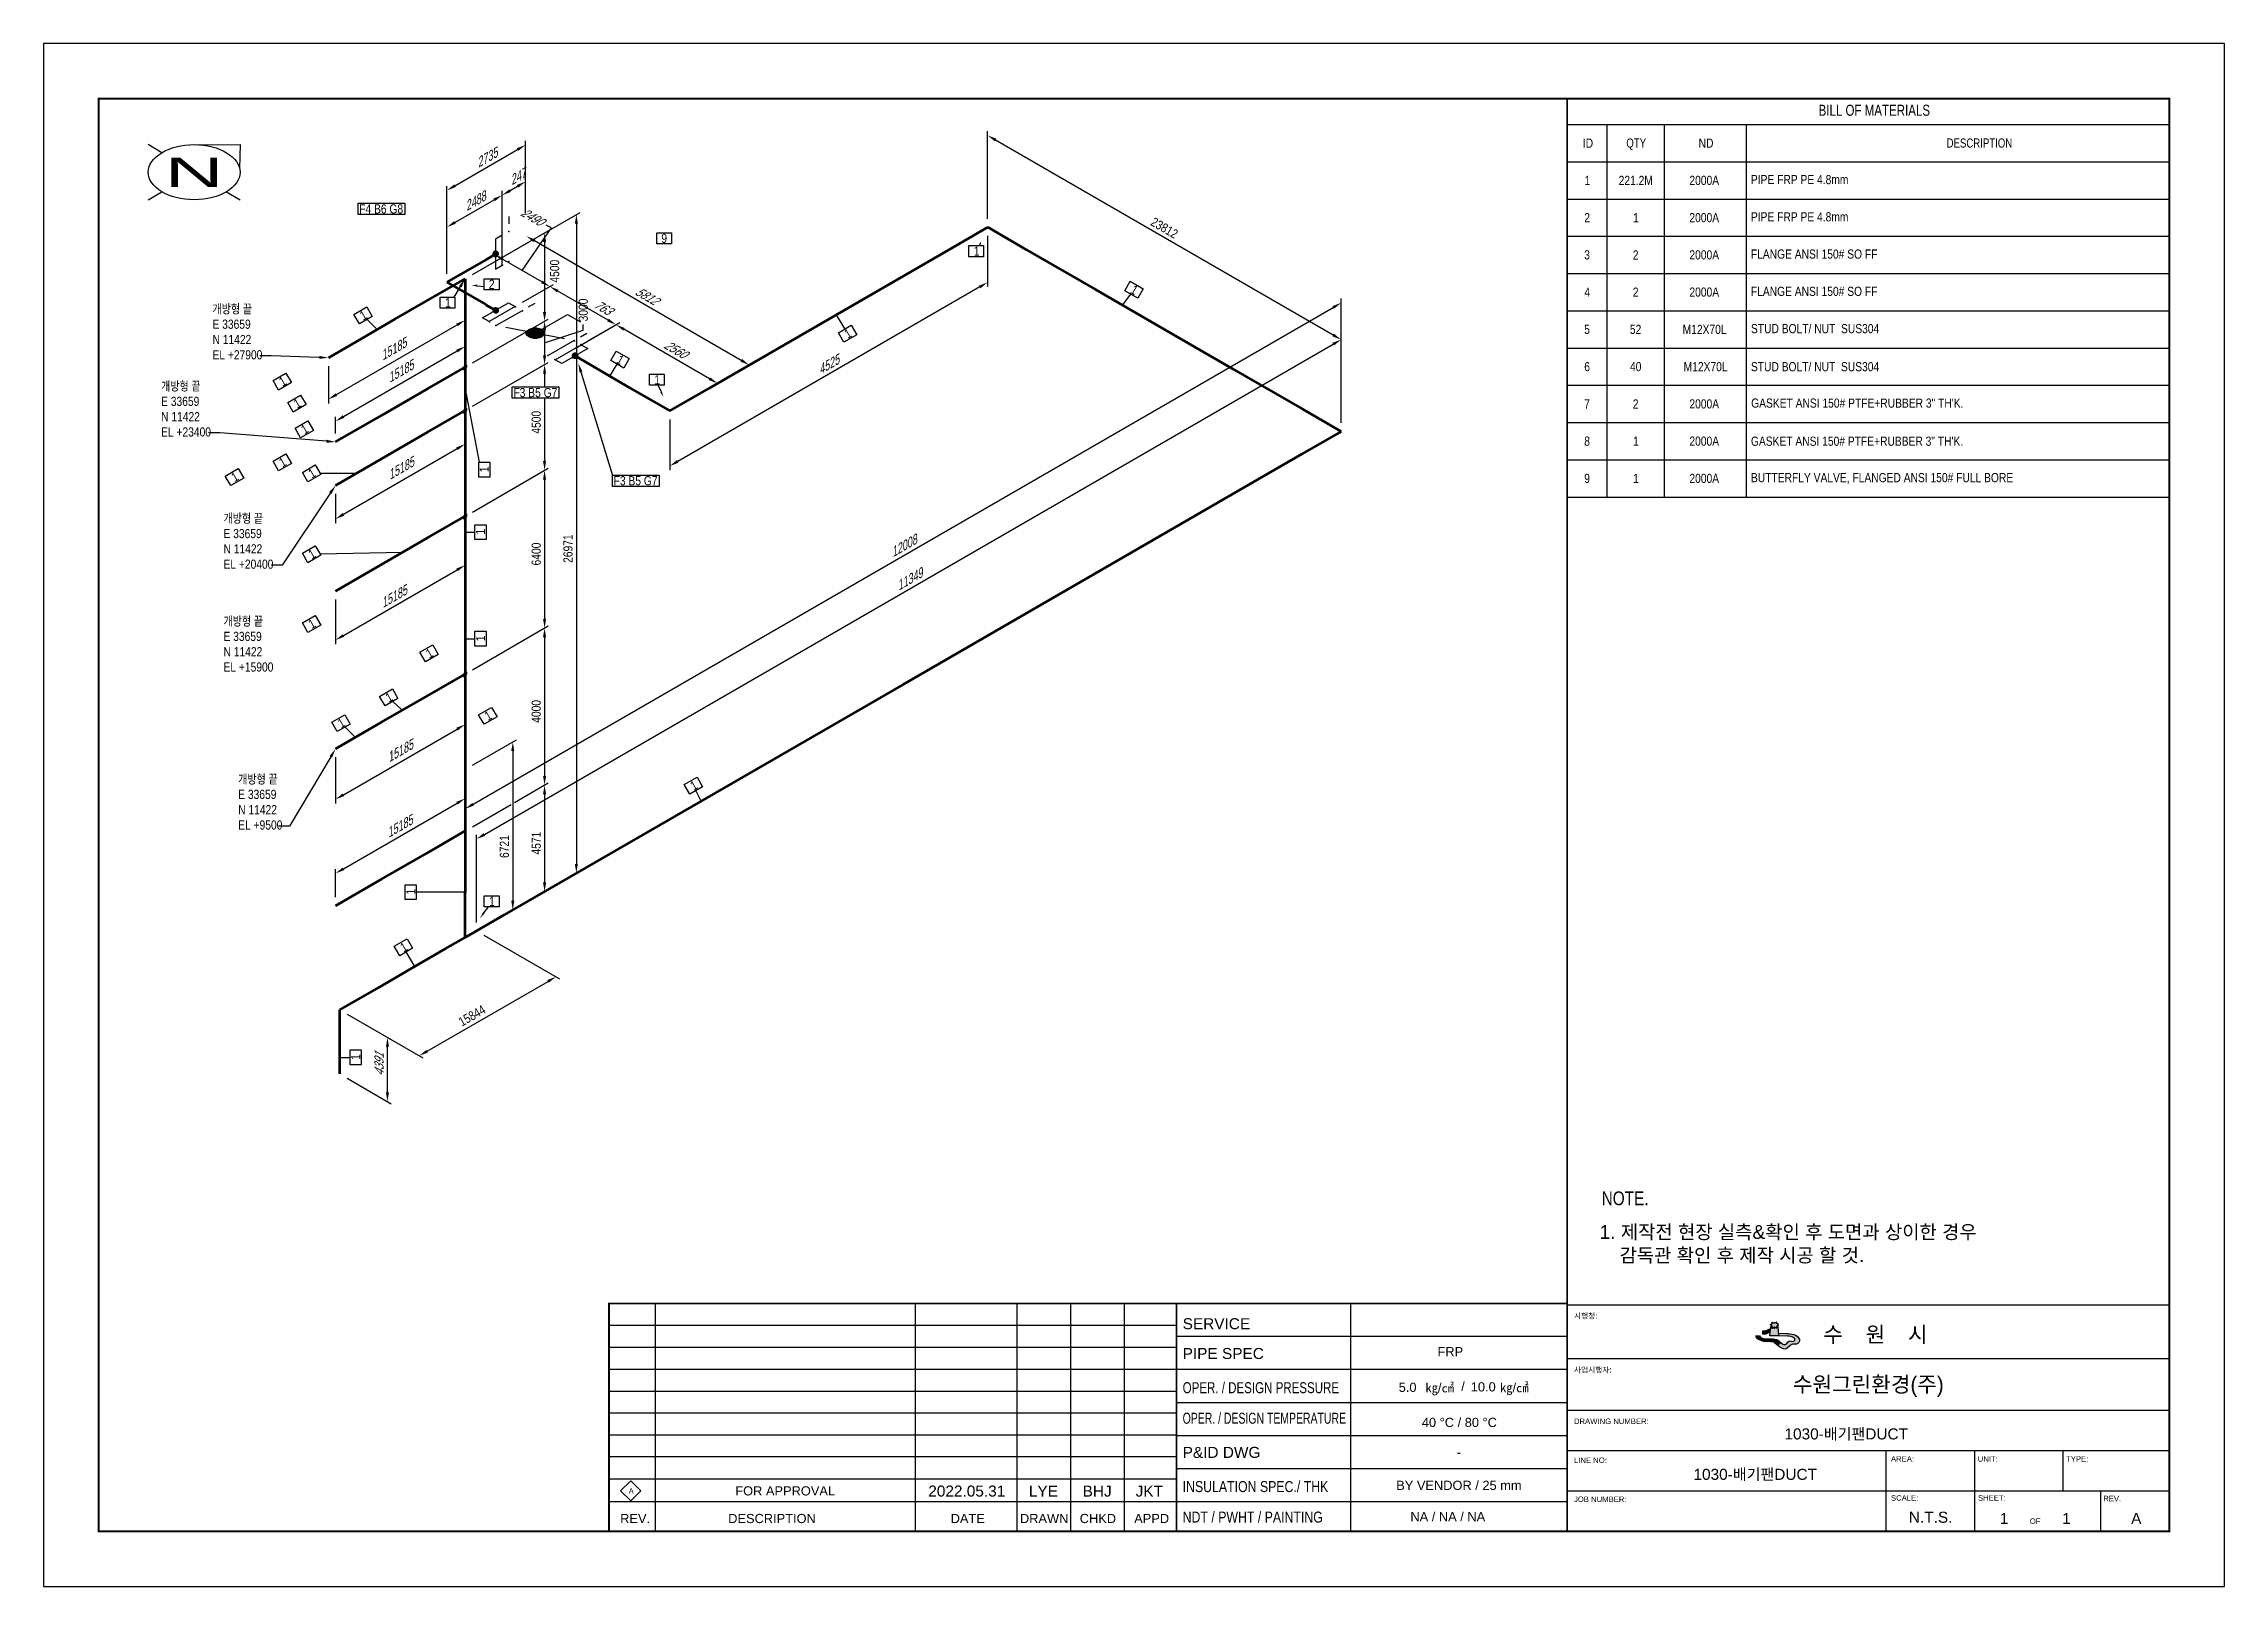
# Model space of a CAD drawing. Header units: millimetres. Extents: x 0 to 594, y 0 to 420.
import ezdxf
from ezdxf import colors
from ezdxf.entities.mleader import LeaderData, LeaderLine
from ezdxf.enums import TextEntityAlignment as Align
from ezdxf.math import Vec2, Vec3

# ---------------------------------------------------------------- set-up
doc = ezdxf.new("R2010")
doc.units = ezdxf.units.MM
doc.header["$LTSCALE"] = 0.25
for name, color, linetype in [('7', 5, 'Continuous'), ('TITLE', 7, 'Continuous'), ('밸브', 4, 'Continuous'), ('용접', 1, 'Continuous'), ('주석', 7, 'Continuous'), ('지시선', 1, 'Continuous'), ('치수', 1, 'Continuous'), ('테이블', 7, 'Continuous')]:
    doc.layers.add(name, color=color, linetype=linetype)
doc.layers.add('파이프', color=3, linetype='Continuous', lineweight=70)
doc.styles.add('AdskIsoAnnotation', font='arial.ttf', dxfattribs={"width": 0.8, "height": 1})
doc.styles.add('AdskIsoMetric', font='arial.ttf', dxfattribs={"width": 0.8, "height": 2.5})
doc.styles.add('AdskIsoMetric-30', font='arial.ttf', dxfattribs={"width": 0.8, "height": 2.5})
doc.styles.add('AdskIsoMetric30', font='arial.ttf', dxfattribs={"width": 0.8, "oblique": 30, "height": 2.5})
doc.styles.add('FF1', font='arial.ttf')
doc.styles.add('MtXpl_', font='')
doc.styles.add('RomanS', font='arial.ttf')
doc.styles.get("Standard").update_dxf_attribs({"font": 'arial.ttf'})
doc.styles.add('굴림', font='')
doc.styles.get('MtXpl_').set_extended_font_data('Gulim')
doc.styles.get('굴림').set_extended_font_data('Gulim')
doc.dimstyles.new('AdskIsoMetric', dxfattribs={"dimtxt": 2.5, "dimasz": 2.5, "dimexe": 1, "dimexo": 2, "dimgap": 0.8, "dimtad": 1, "dimdec": 0, "dimrnd": 1, "dimzin": 0, "dimdsep": 46, "dimtxsty": 'AdskIsoMetric', "dimcen": 0, "dimclrt": 7, "dimadec": 0, "dimazin": 0, "dimtfac": 1, "dimtdec": 0, "dimtmove": 1, "dimatfit": 3, "dimfxl": 0, "dimfrac": 2, "dimtolj": 1, "dimtzin": 0, "dimarcsym": 0})

msp = doc.modelspace()

# ---------------------------------------------------------------- texts
at = {"color": 0, "linetype": 'ByBlock', "lineweight": 40, "width": 2}
msp.add_text('N', height=8, dxfattribs=at).set_placement((41, 385), align=Align.MIDDLE_CENTER)
at = {"color": 7, "linetype": 'ByBlock', "lineweight": -2, "style": 'RomanS'}
for s, height, p in [('SERVICE', 3, (310.25, 70.006)), ('시행청:', 1.5, (416.8367, 72.8857)), ('PIPE SPEC', 3, (310.25, 61.8976)), ('사업시행자:', 1.5, (416.8367, 58.1958)), ('DRAWING NUMBER:', 1.5, (416.8367, 44.1958)), ('P&ID DWG ', 3, (310.25, 34.9726)), ('LINE NO:', 1.5, (416.8367, 33.5792)), ('AREA:', 1.5, (503.1903, 33.9438)), ('UNIT:', 1.5, (526.8116, 33.9438)), ('TYPE:', 1.5, (550.8911, 33.9438)), ('JOB NUMBER:', 1.5, (416.8367, 22.9625)), ('SCALE:', 1.5, (503.1903, 23.3271)), ('SHEET:', 1.5, (526.8904, 23.3271)), ('REV.', 1.5, (560.9975, 23.16)), ('OF', 1.5, (541, 17))]:
    msp.add_text(s, height=height, dxfattribs=at).set_placement(p)
at = {"style": '굴림'}
msp.add_text('수    원    시', height=4.255987, dxfattribs=at).set_placement((484.7572, 66.4683))
at = {"color": 7, "style": 'AdskIsoMetric'}
for s, p in [('FRP', (379.6687, 62.646)), ('5.0', (369.103, 52.9462)), ('㎏/㎠', (376.3782, 52.8069)), ('/', (386.1261, 53.2022)), ('10.0', (388.7325, 53.0638)), ('㎏/㎠', (396.6965, 52.8657)), ('40 %%DC / 80 %%DC', (375.399, 43.3833)), ('NA / NA / NA', (372.2839, 17.7298))]:
    msp.add_text(s, height=2.5, dxfattribs=at).set_placement(p)
at = {"color": 7, "linetype": 'ByBlock', "lineweight": -2, "style": 'RomanS'}
for s, width, p in [('OPER. / DESIGN PRESSURE', 0.75, (310.25, 52.5893)), ('OPER. / DESIGN TEMPERATURE', 0.68, (310.25, 44.281)), ('INSULATION SPEC./ THK', 0.8, (310.25, 25.6643)), ('NDT / PWHT / PAINTING', 0.8, (310.25, 17.356))]:
    msp.add_text(s, height=3, dxfattribs=dict(at, width=width)).set_placement(p)
at = {"style": '굴림'}
msp.add_text('수원그린환경(주)', height=4.25599, dxfattribs=at).set_placement((497, 55), align=Align.MIDDLE_CENTER)
at = {"color": 7, "style": 'AdskIsoMetric'}
for s, p in [('-', (385.5, 36.5)), ('FOR APPROVAL', (201.988, 26)), ('BY VENDOR / 25 mm', (385.5, 27.5))]:
    msp.add_text(s, height=2.5, dxfattribs=at).set_placement(p, align=Align.MIDDLE_CENTER)
at = {"color": 7, "linetype": 'ByBlock', "lineweight": -2, "style": 'RomanS'}
for s, p in [('REV.', (161.1158, 17.2245)), ('DESCRIPTION', (198.4012, 17.2245)), ('DATE', (251.7185, 17.2245)), ('DRAWN', (272.5302, 17.2245)), ('CHKD', (287.1697, 17.2245)), ('APPD', (301.8091, 17.2245))]:
    msp.add_text(s, height=2.5, dxfattribs=at).set_placement(p, align=Align.CENTER)
at = {"color": 7, "linetype": 'ByBlock', "lineweight": -2}
msp.add_text('N.T.S.', height=3, dxfattribs=at).set_placement((514, 17.3202), align=Align.CENTER)
at = {"color": 7}
for tag, p in [('1030-배기팬DUCT', (491, 40)), ('1030-배기팬DUCT', (466.2099, 29)), ('2022.05.31', (251.4515, 24.4518)), ('LYE', (272.32, 24.4243)), ('BHJ', (286.9594, 24.4243)), ('JKT', (301.1751, 24.4243)), ('1', (534, 17)), ('1', (551, 17)), ('A', (570, 17))]:
    msp.add_attdef(tag, text='', height=3, dxfattribs=at).set_placement(p, align=Align.CENTER)
at = {"layer": 'TITLE', "color": 7, "linetype": 'Continuous', "style": 'FF1'}
msp.add_text('A', height=1.4952, dxfattribs=at).set_placement((159.3541, 25.2225))
at = {"layer": '주석', "style": 'AdskIsoAnnotation', "width": 0.8}
msp.add_text('NOTE.', height=3.75, dxfattribs=at).set_placement((424.3734, 103.7723))
at = {"layer": '주석', "style": 'AdskIsoAnnotation'}
for s, p in [('1. 제작전 현장 실측&확인 후 도면과 상이한 경우 ', (423.7796, 94.6083)), ('   감독관 확인 후 제작 시공 할 것.', (424.9028, 88.2681))]:
    msp.add_text(s, height=3.75, dxfattribs=at).set_placement(p)
at = {"layer": '주석', "char_height": 2.5, "attachment_point": 7, "style": 'AdskIsoAnnotation'}
for s, insert in [('{\\fGulim|b0|i0|c129|p50;개방형 끝\\P}E 33659\\PN 11422\\PEL +27900', (46, 334)), ('{\\fGulim|b0|i0|c129|p50;개방형 끝\\P}E 33659\\PN 11422\\PEL +23400', (32, 313)), ('{\\fGulim|b0|i0|c129|p50;개방형 끝\\P}E 33659\\PN 11422\\PEL +20400', (49, 277)), ('{\\fGulim|b0|i0|c129|p50;개방형 끝\\P}E 33659\\PN 11422\\PEL +15900', (49, 249)), ('{\\fGulim|b0|i0|c129|p50;개방형 끝\\P}E 33659\\PN 11422\\PEL +9500', (53, 206))]:
    msp.add_mtext(s, dxfattribs=dict(at, insert=insert))
at = {"layer": '테이블', "width": 0.8}
for s, height, style, p in [('BILL OF MATERIALS', 3, 'MtXpl_', (483.4713, 400.3642)), ('QTY', 2.5, 'MtXpl_', (431.1037, 391.6891)), ('DESCRIPTION', 2.5, 'MtXpl_', (518.3382, 391.6924)), ('1', 2.5, 'AdskIsoMetric', (419.7374, 381.5128)), ('221.2M', 2.5, 'AdskIsoMetric', (429.0095, 381.5128)), ('2000A', 2.5, 'AdskIsoMetric', (448.2844, 381.5341)), ('PIPE FRP PE 4.8mm ', 2.5, 'AdskIsoMetric', (465.0434, 381.7439)), ('2', 2.5, 'AdskIsoMetric', (419.6658, 371.3699)), ('1', 2.5, 'AdskIsoMetric', (432.9317, 371.3699)), ('2000A', 2.5, 'AdskIsoMetric', (448.2844, 371.3912)), ('PIPE FRP PE 4.8mm ', 2.5, 'AdskIsoMetric', (465.0434, 371.601)), ('3', 2.5, 'AdskIsoMetric', (419.6378, 361.2492)), ('2', 2.5, 'AdskIsoMetric', (432.8601, 361.2271)), ('2000A', 2.5, 'AdskIsoMetric', (448.2844, 361.2484)), ('FLANGE ANSI 150# SO FF ', 2.5, 'AdskIsoMetric', (465.0297, 361.4581)), ('4', 2.5, 'AdskIsoMetric', (419.6829, 351.0893)), ('2', 2.5, 'AdskIsoMetric', (432.8601, 351.0842)), ('2000A', 2.5, 'AdskIsoMetric', (448.2844, 351.1055)), ('FLANGE ANSI 150# SO FF ', 2.5, 'AdskIsoMetric', (465.0297, 351.3153)), ('5', 2.5, 'AdskIsoMetric', (419.631, 340.9678)), ('52', 2.5, 'AdskIsoMetric', (432.0661, 340.9627)), ('M12X70L', 2.5, 'AdskIsoMetric', (446.4402, 340.9473)), ('STUD BOLT/ NUT  SUS304', 2.5, 'AdskIsoMetric', (465.0543, 341.1716)), ('6', 2.5, 'AdskIsoMetric', (419.6447, 330.8198)), ('40', 2.5, 'AdskIsoMetric', (432.0995, 330.8198)), ('M12X70L', 2.5, 'AdskIsoMetric', (446.7119, 330.8045)), ('STUD BOLT/ NUT  SUS304', 2.5, 'AdskIsoMetric', (465.0434, 330.8028)), ('7', 2.5, 'AdskIsoMetric', (419.6303, 320.6608)), ('2', 2.5, 'AdskIsoMetric', (432.8601, 320.6556)), ('2000A', 2.5, 'AdskIsoMetric', (448.2844, 320.677)), ('GASKET ANSI 150# PTFE+RUBBER 3" TH\'K.', 2.5, 'AdskIsoMetric', (465.1102, 320.8867)), ('8', 2.5, 'AdskIsoMetric', (419.6378, 310.5341)), ('1', 2.5, 'AdskIsoMetric', (432.9317, 310.5128)), ('2000A', 2.5, 'AdskIsoMetric', (448.2844, 310.5341)), ('GASKET ANSI 150# PTFE+RUBBER 3" TH\'K.', 2.5, 'AdskIsoMetric', (465.0434, 310.5179)), ('BUTTERFLY VALVE, FLANGED ANSI 150# FULL BORE', 2.5, 'AdskIsoMetric', (465.0543, 300.601)), ('9', 2.5, 'AdskIsoMetric', (419.6365, 300.3912)), ('1', 2.5, 'AdskIsoMetric', (432.9317, 300.3699)), ('2000A', 2.5, 'AdskIsoMetric', (448.2844, 300.3912))]:
    msp.add_text(s, height=height, dxfattribs=dict(at, style=style)).set_placement(p)
at = {"layer": '테이블', "char_height": 2.5, "attachment_point": 5, "style": 'AdskIsoMetric'}
for s, insert, width in [('ID', (420.6511, 392.9108), 7.820039), ('ND', (452.8148, 392.9108), 19.370384)]:
    msp.add_mtext(s, dxfattribs=dict(at, insert=insert, width=width))

# ---------------------------------------------------------------- blocks, each defined once
blk = doc.blocks.new('개스킷-2-IsoLeft')
at = {"color": 0, "linetype": 'ByBlock', "lineweight": -2, "extrusion": (0, 0, -1)}
for p in [(0.133, 0.128), (0.221, 0.077), (-0.23, -0.071), (-0.133, -0.128)]:
    blk.add_point(p, dxfattribs=at)
blk = doc.blocks.new('버터플라이 밸브-2-IsoLeft')
blk.add_hatch(color=256).paths.add_polyline_path([(-0.088, 0.051), (-0.088, 0.051), (-0.087, 0.052), (-0.086, 0.052), (-0.086, 0.052), (-0.085, 0.052), (-0.085, 0.053), (-0.084, 0.053), (-0.083, 0.053), (-0.083, 0.053), (-0.082, 0.054), (-0.081, 0.054), (-0.081, 0.054), (-0.08, 0.055), (-0.079, 0.055), (-0.079, 0.055), (-0.078, 0.055), (-0.077, 0.056), (-0.077, 0.056), (-0.076, 0.056), (-0.075, 0.056), (-0.075, 0.057), (-0.074, 0.057), (-0.074, 0.057), (-0.073, 0.058), (-0.072, 0.058), (-0.072, 0.058), (-0.071, 0.058), (-0.07, 0.059), (-0.07, 0.059), (-0.069, 0.059), (-0.068, 0.059), (-0.068, 0.06), (-0.067, 0.06), (-0.066, 0.06), (-0.066, 0.061), (-0.065, 0.061), (-0.064, 0.061), (-0.064, 0.061), (-0.063, 0.062), (-0.063, 0.062), (-0.062, 0.062), (-0.061, 0.062), (-0.061, 0.063), (-0.06, 0.063), (-0.059, 0.063), (-0.059, 0.063), (-0.058, 0.064), (-0.057, 0.064), (-0.057, 0.064), (-0.057, 0.064), (-0.056, 0.064), (-0.055, 0.065), (-0.054, 0.065), (-0.054, 0.065), (-0.053, 0.065), (-0.052, 0.065), (-0.051, 0.065), (-0.051, 0.065), (-0.05, 0.066), (-0.049, 0.066), (-0.048, 0.066), (-0.048, 0.066), (-0.047, 0.066), (-0.046, 0.066), (-0.045, 0.066), (-0.045, 0.067), (-0.044, 0.067), (-0.043, 0.067), (-0.042, 0.067), (-0.042, 0.067), (-0.041, 0.067), (-0.04, 0.067), (-0.039, 0.068), (-0.039, 0.068), (-0.038, 0.068), (-0.037, 0.068), (-0.036, 0.068), (-0.035, 0.068), (-0.035, 0.068), (-0.034, 0.069), (-0.033, 0.069), (-0.032, 0.069), (-0.032, 0.069), (-0.031, 0.069), (-0.03, 0.069), (-0.029, 0.069), (-0.029, 0.07), (-0.028, 0.07), (-0.027, 0.07), (-0.026, 0.07), (-0.026, 0.07), (-0.025, 0.07), (-0.024, 0.07), (-0.023, 0.071), (-0.023, 0.071), (-0.022, 0.071), (-0.021, 0.071), (-0.02, 0.071), (-0.02, 0.071), (-0.02, 0.071), (-0.019, 0.071), (-0.018, 0.071), (-0.017, 0.071), (-0.016, 0.071), (-0.016, 0.071), (-0.015, 0.071), (-0.014, 0.071), (-0.013, 0.071), (-0.012, 0.071), (-0.012, 0.071), (-0.011, 0.071), (-0.01, 0.071), (-0.009, 0.071), (-0.008, 0.071), (-0.008, 0.071), (-0.007, 0.071), (-0.006, 0.071), (-0.005, 0.071), (-0.004, 0.071), (-0.004, 0.071), (-0.003, 0.071), (-0.002, 0.071), (-0.001, 0.071), (0, 0.071), (0, 0.071), (0.001, 0.071), (0.002, 0.071), (0.003, 0.071), (0.004, 0.071), (0.004, 0.071), (0.005, 0.071), (0.006, 0.071), (0.007, 0.071), (0.008, 0.071), (0.008, 0.071), (0.009, 0.071), (0.01, 0.071), (0.011, 0.071), (0.012, 0.071), (0.012, 0.071), (0.013, 0.071), (0.014, 0.071), (0.015, 0.071), (0.016, 0.071), (0.016, 0.071), (0.017, 0.071), (0.018, 0.071), (0.019, 0.071), (0.02, 0.071), (0.02, 0.071), (0.02, 0.071), (0.021, 0.071), (0.022, 0.071), (0.023, 0.071), (0.023, 0.071), (0.024, 0.07), (0.025, 0.07), (0.026, 0.07), (0.026, 0.07), (0.027, 0.07), (0.028, 0.07), (0.029, 0.07), (0.029, 0.069), (0.03, 0.069), (0.031, 0.069), (0.032, 0.069), (0.032, 0.069), (0.033, 0.069), (0.034, 0.069), (0.035, 0.068), (0.035, 0.068), (0.036, 0.068), (0.037, 0.068), (0.038, 0.068), (0.039, 0.068), (0.039, 0.068), (0.04, 0.067), (0.041, 0.067), (0.042, 0.067), (0.042, 0.067), (0.043, 0.067), (0.044, 0.067), (0.045, 0.067), (0.045, 0.066), (0.046, 0.066), (0.047, 0.066), (0.048, 0.066), (0.048, 0.066), (0.049, 0.066), (0.05, 0.066), (0.051, 0.065), (0.051, 0.065), (0.052, 0.065), (0.053, 0.065), (0.054, 0.065), (0.054, 0.065), (0.055, 0.065), (0.056, 0.064), (0.057, 0.064), (0.057, 0.064), (0.057, 0.064), (0.058, 0.064), (0.059, 0.063), (0.059, 0.063), (0.06, 0.063), (0.061, 0.063), (0.061, 0.062), (0.062, 0.062), (0.063, 0.062), (0.063, 0.062), (0.064, 0.061), (0.064, 0.061), (0.065, 0.061), (0.066, 0.061), (0.066, 0.06), (0.067, 0.06), (0.068, 0.06), (0.068, 0.059), (0.069, 0.059), (0.07, 0.059), (0.07, 0.059), (0.071, 0.058), (0.072, 0.058), (0.072, 0.058), (0.073, 0.058), (0.074, 0.057), (0.074, 0.057), (0.075, 0.057), (0.075, 0.056), (0.076, 0.056), (0.077, 0.056), (0.077, 0.056), (0.078, 0.055), (0.079, 0.055), (0.079, 0.055), (0.08, 0.055), (0.081, 0.054), (0.081, 0.054), (0.082, 0.054), (0.083, 0.053), (0.083, 0.053), (0.084, 0.053), (0.085, 0.053), (0.085, 0.052), (0.086, 0.052), (0.086, 0.052), (0.087, 0.052), (0.088, 0.051), (0.088, 0.051), (0.088, 0.051), (0.089, 0.051), (0.089, 0.05), (0.09, 0.05), (0.09, 0.05), (0.091, 0.049), (0.091, 0.049), (0.092, 0.048), (0.092, 0.048), (0.093, 0.048), (0.093, 0.047), (0.094, 0.047), (0.094, 0.047), (0.094, 0.046), (0.095, 0.046), (0.095, 0.045), (0.096, 0.045), (0.096, 0.045), (0.097, 0.044), (0.097, 0.044), (0.098, 0.044), (0.098, 0.043), (0.099, 0.043), (0.099, 0.042), (0.1, 0.042), (0.1, 0.042), (0.101, 0.041), (0.101, 0.041), (0.102, 0.041), (0.102, 0.04), (0.102, 0.04), (0.103, 0.039), (0.103, 0.039), (0.104, 0.039), (0.104, 0.038), (0.105, 0.038), (0.105, 0.038), (0.106, 0.037), (0.106, 0.037), (0.107, 0.036), (0.107, 0.036), (0.108, 0.036), (0.108, 0.035), (0.109, 0.035), (0.109, 0.035), (0.109, 0.034), (0.11, 0.034), (0.11, 0.034), (0.111, 0.033), (0.111, 0.033), (0.111, 0.033), (0.112, 0.032), (0.112, 0.032), (0.112, 0.031), (0.112, 0.031), (0.113, 0.031), (0.113, 0.03), (0.113, 0.03), (0.113, 0.029), (0.114, 0.029), (0.114, 0.028), (0.114, 0.028), (0.114, 0.028), (0.115, 0.027), (0.115, 0.027), (0.115, 0.026), (0.115, 0.026), (0.116, 0.025), (0.116, 0.025), (0.116, 0.024), (0.116, 0.024), (0.117, 0.024), (0.117, 0.023), (0.117, 0.023), (0.117, 0.022), (0.118, 0.022), (0.118, 0.021), (0.118, 0.021), (0.118, 0.02), (0.119, 0.02), (0.119, 0.02), (0.119, 0.019), (0.119, 0.019), (0.12, 0.018), (0.12, 0.018), (0.12, 0.017), (0.12, 0.017), (0.121, 0.017), (0.121, 0.016), (0.121, 0.016), (0.121, 0.015), (0.121, 0.015), (0.122, 0.014), (0.122, 0.014), (0.122, 0.013), (0.122, 0.013), (0.123, 0.013), (0.123, 0.012), (0.123, 0.012), (0.123, 0.011), (0.123, 0.011), (0.123, 0.011), (0.123, 0.01), (0.123, 0.01), (0.123, 0.009), (0.123, 0.009), (0.123, 0.009), (0.123, 0.008), (0.123, 0.008), (0.123, 0.007), (0.123, 0.007), (0.123, 0.006), (0.123, 0.006), (0.123, 0.005), (0.123, 0.005), (0.123, 0.004), (0.123, 0.004), (0.123, 0.003), (0.123, 0.003), (0.123, 0.003), (0.123, 0.002), (0.123, 0.002), (0.123, 0.001), (0.123, 0.001), (0.123, 0), (0.123, 0), (0.123, -0.001), (0.123, -0.001), (0.123, -0.002), (0.123, -0.002), (0.123, -0.003), (0.123, -0.003), (0.123, -0.003), (0.123, -0.004), (0.123, -0.004), (0.123, -0.005), (0.123, -0.005), (0.123, -0.006), (0.123, -0.006), (0.123, -0.007), (0.123, -0.007), (0.123, -0.008), (0.123, -0.008), (0.123, -0.009), (0.123, -0.009), (0.123, -0.009), (0.123, -0.01), (0.123, -0.01), (0.123, -0.011), (0.123, -0.011), (0.123, -0.011), (0.123, -0.012), (0.123, -0.012), (0.123, -0.013), (0.122, -0.013), (0.122, -0.013), (0.122, -0.014), (0.122, -0.014), (0.121, -0.015), (0.121, -0.015), (0.121, -0.016), (0.121, -0.016), (0.121, -0.017), (0.12, -0.017), (0.12, -0.017), (0.12, -0.018), (0.12, -0.018), (0.119, -0.019), (0.119, -0.019), (0.119, -0.02), (0.119, -0.02), (0.118, -0.02), (0.118, -0.021), (0.118, -0.021), (0.118, -0.022), (0.117, -0.022), (0.117, -0.023), (0.117, -0.023), (0.117, -0.024), (0.116, -0.024), (0.116, -0.024), (0.116, -0.025), (0.116, -0.025), (0.115, -0.026), (0.115, -0.026), (0.115, -0.027), (0.115, -0.027), (0.114, -0.028), (0.114, -0.028), (0.114, -0.028), (0.114, -0.029), (0.113, -0.029), (0.113, -0.03), (0.113, -0.03), (0.113, -0.031), (0.112, -0.031), (0.112, -0.031), (0.112, -0.032), (0.112, -0.032), (0.111, -0.033), (0.111, -0.033), (0.111, -0.033), (0.11, -0.034), (0.11, -0.034), (0.109, -0.034), (0.109, -0.035), (0.109, -0.035), (0.108, -0.035), (0.108, -0.036), (0.107, -0.036), (0.107, -0.036), (0.106, -0.037), (0.106, -0.037), (0.105, -0.038), (0.105, -0.038), (0.104, -0.038), (0.104, -0.039), (0.103, -0.039), (0.103, -0.039), (0.102, -0.04), (0.102, -0.04), (0.102, -0.041), (0.101, -0.041), (0.101, -0.041), (0.1, -0.042), (0.1, -0.042), (0.099, -0.042), (0.099, -0.043), (0.098, -0.043), (0.098, -0.044), (0.097, -0.044), (0.097, -0.044), (0.096, -0.045), (0.096, -0.045), (0.095, -0.045), (0.095, -0.046), (0.094, -0.046), (0.094, -0.047), (0.094, -0.047), (0.093, -0.047), (0.093, -0.048), (0.092, -0.048), (0.092, -0.048), (0.091, -0.049), (0.091, -0.049), (0.09, -0.05), (0.09, -0.05), (0.089, -0.05), (0.089, -0.051), (0.088, -0.051), (0.088, -0.051), (0.088, -0.051), (0.087, -0.052), (0.086, -0.052), (0.086, -0.052), (0.085, -0.052), (0.085, -0.053), (0.084, -0.053), (0.083, -0.053), (0.083, -0.053), (0.082, -0.054), (0.081, -0.054), (0.081, -0.054), (0.08, -0.055), (0.079, -0.055), (0.079, -0.055), (0.078, -0.055), (0.077, -0.056), (0.077, -0.056), (0.076, -0.056), (0.075, -0.056), (0.075, -0.057), (0.074, -0.057), (0.074, -0.057), (0.073, -0.058), (0.072, -0.058), (0.072, -0.058), (0.071, -0.058), (0.07, -0.059), (0.07, -0.059), (0.069, -0.059), (0.068, -0.059), (0.068, -0.06), (0.067, -0.06), (0.066, -0.06), (0.066, -0.061), (0.065, -0.061), (0.064, -0.061), (0.064, -0.061), (0.063, -0.062), (0.063, -0.062), (0.062, -0.062), (0.061, -0.062), (0.061, -0.063), (0.06, -0.063), (0.059, -0.063), (0.059, -0.063), (0.058, -0.064), (0.057, -0.064), (0.057, -0.064), (0.057, -0.064), (0.056, -0.064), (0.055, -0.065), (0.054, -0.065), (0.054, -0.065), (0.053, -0.065), (0.052, -0.065), (0.051, -0.065), (0.051, -0.065), (0.05, -0.066), (0.049, -0.066), (0.048, -0.066), (0.048, -0.066), (0.047, -0.066), (0.046, -0.066), (0.045, -0.066), (0.045, -0.067), (0.044, -0.067), (0.043, -0.067), (0.042, -0.067), (0.042, -0.067), (0.041, -0.067), (0.04, -0.067), (0.039, -0.068), (0.039, -0.068), (0.038, -0.068), (0.037, -0.068), (0.036, -0.068), (0.035, -0.068), (0.035, -0.068), (0.034, -0.069), (0.033, -0.069), (0.032, -0.069), (0.032, -0.069), (0.031, -0.069), (0.03, -0.069), (0.029, -0.069), (0.029, -0.07), (0.028, -0.07), (0.027, -0.07), (0.026, -0.07), (0.026, -0.07), (0.025, -0.07), (0.024, -0.07), (0.023, -0.071), (0.023, -0.071), (0.022, -0.071), (0.021, -0.071), (0.02, -0.071), (0.02, -0.071), (0.02, -0.071), (0.019, -0.071), (0.018, -0.071), (0.017, -0.071), (0.016, -0.071), (0.016, -0.071), (0.015, -0.071), (0.014, -0.071), (0.013, -0.071), (0.012, -0.071), (0.012, -0.071), (0.011, -0.071), (0.01, -0.071), (0.009, -0.071), (0.008, -0.071), (0.008, -0.071), (0.007, -0.071), (0.006, -0.071), (0.005, -0.071), (0.004, -0.071), (0.004, -0.071), (0.003, -0.071), (0.002, -0.071), (0.001, -0.071), (0, -0.071), (0, -0.071), (-0.001, -0.071), (-0.002, -0.071), (-0.003, -0.071), (-0.004, -0.071), (-0.004, -0.071), (-0.005, -0.071), (-0.006, -0.071), (-0.007, -0.071), (-0.008, -0.071), (-0.008, -0.071), (-0.009, -0.071), (-0.01, -0.071), (-0.011, -0.071), (-0.012, -0.071), (-0.012, -0.071), (-0.013, -0.071), (-0.014, -0.071), (-0.015, -0.071), (-0.016, -0.071), (-0.016, -0.071), (-0.017, -0.071), (-0.018, -0.071), (-0.019, -0.071), (-0.02, -0.071), (-0.02, -0.071), (-0.02, -0.071), (-0.021, -0.071), (-0.022, -0.071), (-0.023, -0.071), (-0.023, -0.071), (-0.024, -0.07), (-0.025, -0.07), (-0.026, -0.07), (-0.026, -0.07), (-0.027, -0.07), (-0.028, -0.07), (-0.029, -0.07), (-0.029, -0.069), (-0.03, -0.069), (-0.031, -0.069), (-0.032, -0.069), (-0.032, -0.069), (-0.033, -0.069), (-0.034, -0.069), (-0.035, -0.068), (-0.035, -0.068), (-0.036, -0.068), (-0.037, -0.068), (-0.038, -0.068), (-0.039, -0.068), (-0.039, -0.068), (-0.04, -0.067), (-0.041, -0.067), (-0.042, -0.067), (-0.042, -0.067), (-0.043, -0.067), (-0.044, -0.067), (-0.045, -0.067), (-0.045, -0.066), (-0.046, -0.066), (-0.047, -0.066), (-0.048, -0.066), (-0.048, -0.066), (-0.049, -0.066), (-0.05, -0.066), (-0.051, -0.065), (-0.051, -0.065), (-0.052, -0.065), (-0.053, -0.065), (-0.054, -0.065), (-0.054, -0.065), (-0.055, -0.065), (-0.056, -0.064), (-0.057, -0.064), (-0.057, -0.064), (-0.057, -0.064), (-0.058, -0.064), (-0.059, -0.063), (-0.059, -0.063), (-0.06, -0.063), (-0.061, -0.063), (-0.061, -0.062), (-0.062, -0.062), (-0.063, -0.062), (-0.063, -0.062), (-0.064, -0.061), (-0.064, -0.061), (-0.065, -0.061), (-0.066, -0.061), (-0.066, -0.06), (-0.067, -0.06), (-0.068, -0.06), (-0.068, -0.059), (-0.069, -0.059), (-0.07, -0.059), (-0.07, -0.059), (-0.071, -0.058), (-0.072, -0.058), (-0.072, -0.058), (-0.073, -0.058), (-0.074, -0.057), (-0.074, -0.057), (-0.075, -0.057), (-0.075, -0.056), (-0.076, -0.056), (-0.077, -0.056), (-0.077, -0.056), (-0.078, -0.055), (-0.079, -0.055), (-0.079, -0.055), (-0.08, -0.055), (-0.081, -0.054), (-0.081, -0.054), (-0.082, -0.054), (-0.083, -0.053), (-0.083, -0.053), (-0.084, -0.053), (-0.085, -0.053), (-0.085, -0.052), (-0.086, -0.052), (-0.086, -0.052), (-0.087, -0.052), (-0.088, -0.051), (-0.088, -0.051), (-0.088, -0.051), (-0.089, -0.051), (-0.089, -0.05), (-0.09, -0.05), (-0.09, -0.05), (-0.091, -0.049), (-0.091, -0.049), (-0.092, -0.048), (-0.092, -0.048), (-0.093, -0.048), (-0.093, -0.047), (-0.094, -0.047), (-0.094, -0.047), (-0.094, -0.046), (-0.095, -0.046), (-0.095, -0.045), (-0.096, -0.045), (-0.096, -0.045), (-0.097, -0.044), (-0.097, -0.044), (-0.098, -0.044), (-0.098, -0.043), (-0.099, -0.043), (-0.099, -0.042), (-0.1, -0.042), (-0.1, -0.042), (-0.101, -0.041), (-0.101, -0.041), (-0.102, -0.041), (-0.102, -0.04), (-0.102, -0.04), (-0.103, -0.039), (-0.103, -0.039), (-0.104, -0.039), (-0.104, -0.038), (-0.105, -0.038), (-0.105, -0.038), (-0.106, -0.037), (-0.106, -0.037), (-0.107, -0.036), (-0.107, -0.036), (-0.108, -0.036), (-0.108, -0.035), (-0.109, -0.035), (-0.109, -0.035), (-0.109, -0.034), (-0.11, -0.034), (-0.11, -0.034), (-0.111, -0.033), (-0.111, -0.033), (-0.111, -0.033), (-0.112, -0.032), (-0.112, -0.032), (-0.112, -0.031), (-0.112, -0.031), (-0.113, -0.031), (-0.113, -0.03), (-0.113, -0.03), (-0.113, -0.029), (-0.114, -0.029), (-0.114, -0.028), (-0.114, -0.028), (-0.114, -0.028), (-0.115, -0.027), (-0.115, -0.027), (-0.115, -0.026), (-0.115, -0.026), (-0.116, -0.025), (-0.116, -0.025), (-0.116, -0.024), (-0.116, -0.024), (-0.117, -0.024), (-0.117, -0.023), (-0.117, -0.023), (-0.117, -0.022), (-0.118, -0.022), (-0.118, -0.021), (-0.118, -0.021), (-0.118, -0.02), (-0.119, -0.02), (-0.119, -0.02), (-0.119, -0.019), (-0.119, -0.019), (-0.12, -0.018), (-0.12, -0.018), (-0.12, -0.017), (-0.12, -0.017), (-0.121, -0.017), (-0.121, -0.016), (-0.121, -0.016), (-0.121, -0.015), (-0.121, -0.015), (-0.122, -0.014), (-0.122, -0.014), (-0.122, -0.013), (-0.122, -0.013), (-0.123, -0.013), (-0.123, -0.012), (-0.123, -0.012), (-0.123, -0.011), (-0.123, -0.011), (-0.123, -0.011), (-0.123, -0.01), (-0.123, -0.01), (-0.123, -0.009), (-0.123, -0.009), (-0.123, -0.009), (-0.123, -0.008), (-0.123, -0.008), (-0.123, -0.007), (-0.123, -0.007), (-0.123, -0.006), (-0.123, -0.006), (-0.123, -0.005), (-0.123, -0.005), (-0.123, -0.004), (-0.123, -0.004), (-0.123, -0.003), (-0.123, -0.003), (-0.123, -0.003), (-0.123, -0.002), (-0.123, -0.002), (-0.123, -0.001), (-0.123, -0.001), (-0.123, 0), (-0.123, 0), (-0.123, 0.001), (-0.123, 0.001), (-0.123, 0.002), (-0.123, 0.002), (-0.123, 0.003), (-0.123, 0.003), (-0.123, 0.003), (-0.123, 0.004), (-0.123, 0.004), (-0.123, 0.005), (-0.123, 0.005), (-0.123, 0.006), (-0.123, 0.006), (-0.123, 0.007), (-0.123, 0.007), (-0.123, 0.008), (-0.123, 0.008), (-0.123, 0.009), (-0.123, 0.009), (-0.123, 0.009), (-0.123, 0.01), (-0.123, 0.01), (-0.123, 0.011), (-0.123, 0.011), (-0.123, 0.011), (-0.123, 0.012), (-0.123, 0.012), (-0.123, 0.013), (-0.122, 0.013), (-0.122, 0.013), (-0.122, 0.014), (-0.122, 0.014), (-0.121, 0.015), (-0.121, 0.015), (-0.121, 0.016), (-0.121, 0.016), (-0.121, 0.017), (-0.12, 0.017), (-0.12, 0.017), (-0.12, 0.018), (-0.12, 0.018), (-0.119, 0.019), (-0.119, 0.019), (-0.119, 0.02), (-0.119, 0.02), (-0.118, 0.02), (-0.118, 0.021), (-0.118, 0.021), (-0.118, 0.022), (-0.117, 0.022), (-0.117, 0.023), (-0.117, 0.023), (-0.117, 0.024), (-0.116, 0.024), (-0.116, 0.024), (-0.116, 0.025), (-0.116, 0.025), (-0.115, 0.026), (-0.115, 0.026), (-0.115, 0.027), (-0.115, 0.027), (-0.114, 0.028), (-0.114, 0.028), (-0.114, 0.028), (-0.114, 0.029), (-0.113, 0.029), (-0.113, 0.03), (-0.113, 0.03), (-0.113, 0.031), (-0.112, 0.031), (-0.112, 0.031), (-0.112, 0.032), (-0.112, 0.032), (-0.111, 0.033), (-0.111, 0.033), (-0.111, 0.033), (-0.11, 0.034), (-0.11, 0.034), (-0.109, 0.034), (-0.109, 0.035), (-0.109, 0.035), (-0.108, 0.035), (-0.108, 0.036), (-0.107, 0.036), (-0.107, 0.036), (-0.106, 0.037), (-0.106, 0.037), (-0.105, 0.038), (-0.105, 0.038), (-0.104, 0.038), (-0.104, 0.039), (-0.103, 0.039), (-0.103, 0.039), (-0.102, 0.04), (-0.102, 0.04), (-0.102, 0.041), (-0.101, 0.041), (-0.101, 0.041), (-0.1, 0.042), (-0.1, 0.042), (-0.099, 0.042), (-0.099, 0.043), (-0.098, 0.043), (-0.098, 0.044), (-0.097, 0.044), (-0.097, 0.044), (-0.096, 0.045), (-0.096, 0.045), (-0.095, 0.045), (-0.095, 0.046), (-0.094, 0.046), (-0.094, 0.047), (-0.094, 0.047), (-0.093, 0.047), (-0.093, 0.048), (-0.092, 0.048), (-0.092, 0.048), (-0.091, 0.049), (-0.091, 0.049), (-0.09, 0.05), (-0.09, 0.05), (-0.089, 0.05), (-0.089, 0.051)], flags=0)
at = {"color": 0, "linetype": 'ByBlock', "lineweight": -2, "extrusion": (0, -0.816497, -0.57735)}
for p, q in [((-0.177, 0.306), (-0.53, 0.102)), ((0.398, -0.077), (-0.398, 0.077)), ((-0.123, 0.011), (-0.111, 0.033)), ((-0.123, -0.011), (-0.123, 0.011)), ((-0.111, 0.033), (-0.088, 0.051)), ((-0.088, 0.051), (-0.057, 0.064)), ((-0.057, 0.064), (-0.02, 0.071)), ((-0.02, 0.071), (0.02, 0.071)), ((0.02, 0.071), (0.057, 0.064)), ((0.057, 0.064), (0.088, 0.051)), ((0.088, 0.051), (0.111, 0.033)), ((0.111, 0.033), (0.123, 0.011)), ((0.123, 0.011), (0.123, -0.011)), ((-0.111, -0.033), (-0.123, -0.011)), ((-0.088, -0.051), (-0.111, -0.033)), ((-0.057, -0.064), (-0.088, -0.051)), ((-0.02, -0.071), (-0.057, -0.064)), ((0.02, -0.071), (-0.02, -0.071)), ((0.057, -0.064), (0.02, -0.071)), ((0.088, -0.051), (0.057, -0.064)), ((0.111, -0.033), (0.088, -0.051)), ((0.123, -0.011), (0.111, -0.033)), ((0.53, -0.102), (0.177, -0.306))]:
    blk.add_line(p, q, dxfattribs=at)
blk = doc.blocks.new('Operator_Lever-2-IsoLeft')
at = {"color": 0, "linetype": 'ByBlock', "lineweight": -2, "extrusion": (0, -0.816497, -0.57735)}
for p, q in [((0, 0), (0.442, 0.255)), ((0.442, 0.255), (0.619, 0.153))]:
    blk.add_line(p, q, dxfattribs=at)
blk = doc.blocks.new('개스킷-1-IsoLeft')
at = {"color": 0, "linetype": 'ByBlock', "lineweight": -2}
for p in [(0.124, 0.133), (0.221, 0.077), (-0.221, -0.077), (-0.133, -0.128)]:
    blk.add_point(p, dxfattribs=at)
blk = doc.blocks.new('*D29')
at = {"layer": 'Defpoints', "color": 0}
for p in [(124.89, 378.73), (124.89, 367.82), (109.86, 355.06)]:
    blk.add_point(p, dxfattribs=at)
at = {"layer": '치수', "color": 0, "lineweight": -2}
for p, q in [((112.03, 371.31), (122.72, 377.48)), ((124.89, 370.13), (124.89, 379.89)), ((109.86, 357.37), (109.86, 371.21))]:
    blk.add_line(p, q, dxfattribs=at)
at = {"layer": '치수', "color": 0}
for points in [[(122.51, 377.84), (122.93, 377.12), (124.89, 378.73)], [(111.82, 371.67), (112.23, 370.95), (109.86, 370.06)]]:
    blk.add_solid(points, dxfattribs=at)
at = {"layer": '치수', "color": 7, "insert": (117.37, 377.01), "char_height": 2.5, "attachment_point": 5, "rotation": 30, "style": 'AdskIsoMetric30'}
blk.add_mtext('\\A1;2488', dxfattribs=at)
blk = doc.blocks.new('*D30')
at = {"layer": 'Defpoints', "color": 0}
for p in [(131.25, 382.41), (131.25, 371.49), (124.89, 363.73)]:
    blk.add_point(p, dxfattribs=at)
at = {"layer": '치수', "color": 0, "lineweight": -2}
for p, q in [((127.05, 379.98), (129.08, 381.16)), ((131.25, 373.8), (131.25, 383.56)), ((124.89, 366.04), (124.89, 379.89))]:
    blk.add_line(p, q, dxfattribs=at)
at = {"layer": '치수', "color": 0}
for points in [[(126.84, 380.34), (127.26, 379.62), (124.89, 378.73)], [(128.88, 381.52), (129.29, 380.8), (131.25, 382.41)]]:
    blk.add_solid(points, dxfattribs=at)
at = {"layer": '치수', "color": 7, "insert": (128.95, 383.67), "char_height": 2.5, "attachment_point": 5, "rotation": 30, "style": 'AdskIsoMetric30'}
blk.add_mtext('\\A1;247', dxfattribs=at)
blk = doc.blocks.new('개스킷 해치 표식-1-IsoLeft')
at = {"linetype": 'ByBlock', "lineweight": -2, "extrusion": (0, 0.816497, 0.57735)}
blk.add_line((0, 0), (-0.088, -0.051), dxfattribs=at)
blk = doc.blocks.new('*D31')
at = {"layer": 'Defpoints', "color": 0}
for p in [(131.25, 392.41), (131.25, 371.49), (109.86, 355.06)]:
    blk.add_point(p, dxfattribs=at)
at = {"layer": '치수', "color": 0, "lineweight": -2}
for p, q in [((131.25, 373.8), (131.25, 393.56)), ((112.03, 381.31), (129.08, 391.16)), ((109.86, 357.37), (109.86, 381.21))]:
    blk.add_line(p, q, dxfattribs=at)
at = {"layer": '치수', "color": 0}
for points in [[(128.88, 391.52), (129.29, 390.8), (131.25, 392.41)], [(111.82, 381.67), (112.23, 380.95), (109.86, 380.06)]]:
    blk.add_solid(points, dxfattribs=at)
at = {"layer": '치수', "color": 7, "insert": (120.56, 388.85), "char_height": 2.5, "attachment_point": 5, "rotation": 30, "style": 'AdskIsoMetric30'}
blk.add_mtext('\\A1;2735', dxfattribs=at)
blk = doc.blocks.new('*D32')
at = {"layer": 'Defpoints', "color": 0}
for p in [(155.91, 343.48), (146.45, 338.02), (170.56, 320.02)]:
    blk.add_point(p, dxfattribs=at)
at = {"layer": '치수', "color": 0, "lineweight": -2}
for p, q in [((148.45, 339.17), (156.91, 344.05)), ((181.38, 328.77), (158.07, 342.23))]:
    blk.add_line(p, q, dxfattribs=at)
at = {"layer": '치수', "color": 0}
for points in [[(158.28, 342.59), (157.86, 341.86), (155.91, 343.48)], [(181.59, 329.13), (181.17, 328.41), (183.55, 327.52)]]:
    blk.add_solid(points, dxfattribs=at)
at = {"layer": '치수', "color": 7, "insert": (171.99, 336.8), "char_height": 2.5, "attachment_point": 5, "rotation": 330, "style": 'AdskIsoMetric30'}
blk.add_mtext('\\A1;2560', dxfattribs=at)
blk = doc.blocks.new('*D33')
at = {"layer": 'Defpoints', "color": 0}
for p in [(137.88, 353.88), (128.42, 348.42), (142.91, 335.98)]:
    blk.add_point(p, dxfattribs=at)
at = {"layer": '치수', "color": 0, "lineweight": -2}
for p, q in [((130.42, 349.58), (138.88, 354.46)), ((153.74, 344.73), (140.04, 352.63)), ((144.91, 337.13), (156.91, 344.05))]:
    blk.add_line(p, q, dxfattribs=at)
at = {"layer": '치수', "color": 0}
for points in [[(140.25, 352.99), (139.83, 352.27), (137.88, 353.88)], [(153.95, 345.09), (153.53, 344.36), (155.91, 343.48)]]:
    blk.add_solid(points, dxfattribs=at)
at = {"layer": '치수', "color": 7, "insert": (152.24, 348.21), "char_height": 2.5, "attachment_point": 5, "rotation": 330, "style": 'AdskIsoMetric30'}
blk.add_mtext('\\A1;763', dxfattribs=at)
blk = doc.blocks.new('개스킷 해치 표식-2-IsoLeft')
at = {"linetype": 'ByBlock', "lineweight": -2, "extrusion": (0, -0.816497, -0.57735)}
blk.add_line((0, 0), (0.088, 0.051), dxfattribs=at)
blk = doc.blocks.new('*D34')
at = {"layer": 'Defpoints', "color": 0}
for p in [(122.85, 362.56), (109.86, 355.06), (128.42, 348.42)]:
    blk.add_point(p, dxfattribs=at)
at = {"layer": '치수', "color": 0, "lineweight": -2}
for p, q in [((130.36, 358.22), (138.31, 369.81)), ((138.31, 369.81), (136.93, 370.61)), ((135.71, 355.13), (125.02, 361.31)), ((130.42, 349.58), (138.88, 354.46))]:
    blk.add_line(p, q, dxfattribs=at)
at = {"layer": '치수', "color": 0}
for points in [[(125.23, 361.67), (124.81, 360.95), (122.85, 362.56)], [(135.92, 355.49), (135.5, 354.77), (137.88, 353.88)]]:
    blk.add_solid(points, dxfattribs=at)
at = {"layer": '치수', "color": 7, "insert": (132.97, 372.89), "char_height": 2.5, "attachment_point": 5, "rotation": 330, "style": 'AdskIsoMetric30'}
blk.add_mtext('\\A1;2490', dxfattribs=at)
blk = doc.blocks.new('*D35')
at = {"layer": 'Defpoints', "color": 0}
for p in [(131.51, 367.56), (109.86, 355.06), (170.56, 320.02)]:
    blk.add_point(p, dxfattribs=at)
at = {"layer": '치수', "color": 0, "lineweight": -2}
blk.add_line((190.04, 333.77), (133.68, 366.31), dxfattribs=at)
at = {"layer": '치수', "color": 0}
for points in [[(133.89, 366.67), (133.47, 365.95), (131.51, 367.56)], [(190.25, 334.13), (189.83, 333.41), (192.21, 332.52)]]:
    blk.add_solid(points, dxfattribs=at)
at = {"layer": '치수', "color": 7, "insert": (164.13, 351.35), "char_height": 2.5, "attachment_point": 5, "rotation": 330, "style": 'AdskIsoMetric30'}
blk.add_mtext('\\A1;5812', dxfattribs=at)
blk = doc.blocks.new('*D36')
at = {"layer": 'Defpoints', "color": 0}
for p in [(257.14, 370.01), (170.56, 320.02), (170.56, 305.02)]:
    blk.add_point(p, dxfattribs=at)
at = {"layer": '치수', "color": 0, "lineweight": -2}
for p, q in [((257.14, 367.7), (257.14, 353.85)), ((254.98, 353.76), (172.72, 306.27)), ((170.56, 317.71), (170.56, 303.86))]:
    blk.add_line(p, q, dxfattribs=at)
at = {"layer": '치수', "color": 0}
for points in [[(254.77, 354.12), (255.19, 353.4), (257.14, 355.01)], [(172.51, 306.63), (172.93, 305.91), (170.56, 305.02)]]:
    blk.add_solid(points, dxfattribs=at)
at = {"layer": '치수', "color": 7, "insert": (213.63, 332.5), "char_height": 2.5, "attachment_point": 5, "rotation": 30, "style": 'AdskIsoMetric30'}
blk.add_mtext('\\A1;4525', dxfattribs=at)
blk = doc.blocks.new('*D37')
at = {"layer": 'Defpoints', "color": 0}
for p in [(257.14, 395.01), (257.14, 370.01), (353.42, 314.42)]:
    blk.add_point(p, dxfattribs=at)
at = {"layer": '치수', "color": 0, "lineweight": -2}
for p, q in [((257.14, 372.32), (257.14, 396.16)), ((351.26, 340.67), (259.31, 393.76)), ((353.42, 316.73), (353.42, 340.58))]:
    blk.add_line(p, q, dxfattribs=at)
at = {"layer": '치수', "color": 0}
for points in [[(259.52, 394.12), (259.1, 393.4), (257.14, 395.01)], [(351.46, 341.04), (351.05, 340.31), (353.42, 339.42)]]:
    blk.add_solid(points, dxfattribs=at)
at = {"layer": '치수', "color": 7, "insert": (305.28, 369.83), "char_height": 2.5, "attachment_point": 5, "rotation": 330, "style": 'AdskIsoMetric-30'}
blk.add_mtext('\\A1;23812', dxfattribs=at)
blk = doc.blocks.new('*D38')
at = {"layer": 'Defpoints', "color": 0}
for p in [(353.42, 339.42), (353.42, 314.42), (117.91, 178.45)]:
    blk.add_point(p, dxfattribs=at)
at = {"layer": '치수', "color": 0, "lineweight": -2}
for p, q in [((353.42, 316.73), (353.42, 340.58)), ((120.07, 204.7), (351.26, 338.17)), ((117.91, 180.76), (117.91, 204.61))]:
    blk.add_line(p, q, dxfattribs=at)
at = {"layer": '치수', "color": 0}
for points in [[(351.05, 338.54), (351.46, 337.81), (353.42, 339.42)], [(119.86, 205.06), (120.28, 204.34), (117.91, 203.45)]]:
    blk.add_solid(points, dxfattribs=at)
at = {"layer": '치수', "color": 7, "insert": (235.66, 274.05), "char_height": 2.5, "attachment_point": 5, "rotation": 30, "style": 'AdskIsoMetric30'}
blk.add_mtext('\\A1;11349', dxfattribs=at)
blk = doc.blocks.new('*D39')
at = {"layer": 'Defpoints', "color": 0}
for p in [(353.42, 349.42), (353.42, 314.42), (114.8, 176.66)]:
    blk.add_point(p, dxfattribs=at)
at = {"layer": '치수', "color": 0, "lineweight": -2}
for p, q in [((353.42, 316.73), (353.42, 350.58)), ((116.97, 212.91), (351.26, 348.17))]:
    blk.add_line(p, q, dxfattribs=at)
at = {"layer": '치수', "color": 0}
for points in [[(351.05, 348.54), (351.46, 347.81), (353.42, 349.42)], [(116.76, 213.27), (117.17, 212.55), (114.8, 211.66)]]:
    blk.add_solid(points, dxfattribs=at)
at = {"layer": '치수', "color": 7, "insert": (234.11, 283.16), "char_height": 2.5, "attachment_point": 5, "rotation": 30, "style": 'AdskIsoMetric30'}
blk.add_mtext('\\A1;12008', dxfattribs=at)
blk = doc.blocks.new('*D40')
at = {"layer": 'Defpoints', "color": 0}
for p in [(114.8, 222.4), (127.79, 184.16), (114.8, 176.66)]:
    blk.add_point(p, dxfattribs=at)
at = {"layer": '치수', "color": 0, "lineweight": -2}
for p, q in [((116.8, 223.55), (128.79, 230.47)), ((127.79, 227.4), (127.79, 186.66))]:
    blk.add_line(p, q, dxfattribs=at)
at = {"layer": '치수', "color": 0}
for points in [[(127.37, 227.4), (128.21, 227.4), (127.79, 229.9)], [(127.37, 186.66), (128.21, 186.66), (127.79, 184.16)]]:
    blk.add_solid(points, dxfattribs=at)
at = {"layer": '치수', "color": 7, "insert": (125.52, 201.4), "char_height": 2.5, "attachment_point": 5, "rotation": 90, "style": 'AdskIsoMetric-30'}
blk.add_mtext('\\A1;6721', dxfattribs=at)
blk = doc.blocks.new('*D41')
at = {"layer": 'Defpoints', "color": 0}
for p in [(114.8, 355.99), (136.45, 344.43), (114.8, 331.93)]:
    blk.add_point(p, dxfattribs=at)
at = {"layer": '치수', "color": 0, "lineweight": -2}
for p, q in [((116.8, 357.15), (137.45, 369.07)), ((136.45, 365.99), (136.45, 346.93)), ((116.8, 333.08), (137.45, 345.01))]:
    blk.add_line(p, q, dxfattribs=at)
at = {"layer": '치수', "color": 0}
for points in [[(136.03, 365.99), (136.87, 365.99), (136.45, 368.49)], [(136.03, 346.93), (136.87, 346.93), (136.45, 344.43)]]:
    blk.add_solid(points, dxfattribs=at)
at = {"layer": '치수', "color": 7, "insert": (139.2, 358.05), "char_height": 2.5, "attachment_point": 5, "rotation": 90, "style": 'AdskIsoMetric-30'}
blk.add_mtext('\\A1;4500', dxfattribs=at)
blk = doc.blocks.new('*D42')
at = {"layer": 'Defpoints', "color": 0}
for p in [(114.8, 331.93), (136.45, 332.62), (114.8, 320.12)]:
    blk.add_point(p, dxfattribs=at)
at = {"layer": '치수', "color": 0, "lineweight": -2}
for p, q in [((116.8, 333.08), (137.45, 345.01)), ((136.45, 338.52), (146.99, 341.96)), ((136.45, 341.93), (136.45, 335.12)), ((146.99, 341.96), (146.99, 343.56)), ((116.8, 321.27), (137.45, 333.19))]:
    blk.add_line(p, q, dxfattribs=at)
at = {"layer": '치수', "color": 0}
for points in [[(136.03, 341.93), (136.87, 341.93), (136.45, 344.43)], [(136.03, 335.12), (136.87, 335.12), (136.45, 332.62)]]:
    blk.add_solid(points, dxfattribs=at)
at = {"layer": '치수', "color": 7, "insert": (146.99, 347.49), "char_height": 2.5, "attachment_point": 5, "rotation": 90, "style": 'AdskIsoMetric-30'}
blk.add_mtext('\\A1;3000', dxfattribs=at)
blk = doc.blocks.new('*D43')
at = {"layer": 'Defpoints', "color": 0}
for p in [(114.8, 320.12), (136.45, 303.83), (114.8, 291.33)]:
    blk.add_point(p, dxfattribs=at)
at = {"layer": '치수', "color": 0, "lineweight": -2}
for p, q in [((116.8, 321.27), (137.45, 333.19)), ((136.45, 330.12), (136.45, 306.33)), ((116.8, 292.49), (137.45, 304.41))]:
    blk.add_line(p, q, dxfattribs=at)
at = {"layer": '치수', "color": 0}
for points in [[(136.03, 330.12), (136.87, 330.12), (136.45, 332.62)], [(136.03, 306.33), (136.87, 306.33), (136.45, 303.83)]]:
    blk.add_solid(points, dxfattribs=at)
at = {"layer": '치수', "color": 7, "insert": (134.18, 316.92), "char_height": 2.5, "attachment_point": 5, "rotation": 90, "style": 'AdskIsoMetric-30'}
blk.add_mtext('\\A1;4500', dxfattribs=at)
blk = doc.blocks.new('*D44')
at = {"layer": 'Defpoints', "color": 0}
for p in [(114.8, 291.33), (136.45, 260.88), (114.8, 248.38)]:
    blk.add_point(p, dxfattribs=at)
at = {"layer": '치수', "color": 0, "lineweight": -2}
for p, q in [((116.8, 292.49), (137.45, 304.41)), ((136.45, 301.33), (136.45, 263.38)), ((116.8, 249.53), (137.45, 261.46))]:
    blk.add_line(p, q, dxfattribs=at)
at = {"layer": '치수', "color": 0}
for points in [[(136.03, 301.33), (136.87, 301.33), (136.45, 303.83)], [(136.03, 263.38), (136.87, 263.38), (136.45, 260.88)]]:
    blk.add_solid(points, dxfattribs=at)
at = {"layer": '치수', "color": 7, "insert": (134.18, 281.05), "char_height": 2.5, "attachment_point": 5, "rotation": 90, "style": 'AdskIsoMetric-30'}
blk.add_mtext('\\A1;6400', dxfattribs=at)
blk = doc.blocks.new('*D45')
at = {"layer": 'Defpoints', "color": 0}
for p in [(114.8, 248.38), (136.45, 218.15), (114.8, 205.65)]:
    blk.add_point(p, dxfattribs=at)
at = {"layer": '치수', "color": 0, "lineweight": -2}
for p, q in [((116.8, 249.53), (137.45, 261.46)), ((136.45, 258.38), (136.45, 220.65)), ((128.22, 213.4), (137.45, 218.73)), ((116.8, 206.8), (127.36, 212.9))]:
    blk.add_line(p, q, dxfattribs=at)
at = {"layer": '치수', "color": 0}
for points in [[(136.03, 258.38), (136.87, 258.38), (136.45, 260.88)], [(136.03, 220.65), (136.87, 220.65), (136.45, 218.15)]]:
    blk.add_solid(points, dxfattribs=at)
at = {"layer": '치수', "color": 7, "insert": (134.18, 238.21), "char_height": 2.5, "attachment_point": 5, "rotation": 90, "style": 'AdskIsoMetric-30'}
blk.add_mtext('\\A1;4000', dxfattribs=at)
blk = doc.blocks.new('*D46')
at = {"layer": 'Defpoints', "color": 0}
for p in [(114.8, 205.65), (136.45, 189.16), (114.8, 176.66)]:
    blk.add_point(p, dxfattribs=at)
at = {"layer": '치수', "color": 0, "lineweight": -2}
for p, q in [((128.22, 213.4), (137.45, 218.73)), ((136.45, 215.65), (136.45, 191.66)), ((116.8, 206.8), (127.36, 212.9))]:
    blk.add_line(p, q, dxfattribs=at)
at = {"layer": '치수', "color": 0}
for points in [[(136.03, 215.65), (136.87, 215.65), (136.45, 218.15)], [(136.03, 191.66), (136.87, 191.66), (136.45, 189.16)]]:
    blk.add_solid(points, dxfattribs=at)
at = {"layer": '치수', "color": 7, "insert": (134.18, 202.34), "char_height": 2.5, "attachment_point": 5, "rotation": 90, "style": 'AdskIsoMetric-30'}
blk.add_mtext('\\A1;4571', dxfattribs=at)
blk = doc.blocks.new('*D47')
at = {"layer": 'Defpoints', "color": 0}
for p in [(114.8, 355.99), (145.11, 194.16), (114.8, 176.66)]:
    blk.add_point(p, dxfattribs=at)
at = {"layer": '치수', "color": 0, "lineweight": -2}
for p, q in [((116.8, 357.15), (146.11, 374.07)), ((145.11, 370.99), (145.11, 196.66))]:
    blk.add_line(p, q, dxfattribs=at)
at = {"layer": '치수', "color": 0}
for points in [[(144.69, 370.99), (145.53, 370.99), (145.11, 373.49)], [(144.69, 196.66), (145.53, 196.66), (145.11, 194.16)]]:
    blk.add_solid(points, dxfattribs=at)
at = {"layer": '치수', "color": 7, "insert": (142.84, 282.52), "char_height": 2.5, "attachment_point": 5, "rotation": 90, "style": 'AdskIsoMetric-30'}
blk.add_mtext('\\A1;26971', dxfattribs=at)
blk = doc.blocks.new('*D48')
at = {"layer": 'Defpoints', "color": 0}
for p in [(114.8, 355.99), (114.8, 344.69), (77.58, 334.5)]:
    blk.add_point(p, dxfattribs=at)
at = {"layer": '치수', "color": 0, "lineweight": -2}
for p, q in [((79.74, 324.45), (112.63, 343.44)), ((77.58, 332.19), (77.58, 322.05))]:
    blk.add_line(p, q, dxfattribs=at)
at = {"layer": '치수', "color": 0}
for points in [[(112.43, 343.8), (112.84, 343.08), (114.8, 344.69)], [(79.54, 324.82), (79.95, 324.09), (77.58, 323.2)]]:
    blk.add_solid(points, dxfattribs=at)
at = {"layer": '치수', "color": 7, "insert": (95.1, 336.69), "char_height": 2.5, "attachment_point": 5, "rotation": 30, "style": 'AdskIsoMetric30'}
blk.add_mtext('\\A1;15185', dxfattribs=at)
blk = doc.blocks.new('*D49')
at = {"layer": 'Defpoints', "color": 0}
for p in [(114.8, 337.58), (114.8, 331.93), (79.52, 311.56)]:
    blk.add_point(p, dxfattribs=at)
at = {"layer": '치수', "color": 0, "lineweight": -2}
for p, q in [((81.68, 318.46), (112.63, 336.33)), ((79.52, 313.87), (79.52, 318.36))]:
    blk.add_line(p, q, dxfattribs=at)
at = {"layer": '치수', "color": 0}
for points in [[(112.43, 336.69), (112.84, 335.97), (114.8, 337.58)], [(81.47, 318.82), (81.89, 318.09), (79.52, 317.21)]]:
    blk.add_solid(points, dxfattribs=at)
at = {"layer": '치수', "color": 7, "insert": (97.03, 330.65), "char_height": 2.5, "attachment_point": 5, "rotation": 30, "style": 'AdskIsoMetric30'}
blk.add_mtext('\\A1;15185', dxfattribs=at)
blk = doc.blocks.new('*D50')
at = {"layer": 'Defpoints', "color": 0}
for p in [(114.8, 320.12), (114.8, 310.99), (79.52, 299.75)]:
    blk.add_point(p, dxfattribs=at)
at = {"layer": '치수', "color": 0, "lineweight": -2}
for p, q in [((81.68, 291.86), (112.63, 309.74)), ((79.52, 297.44), (79.52, 289.46))]:
    blk.add_line(p, q, dxfattribs=at)
at = {"layer": '치수', "color": 0}
for points in [[(112.43, 310.1), (112.84, 309.38), (114.8, 310.99)], [(81.47, 292.23), (81.89, 291.5), (79.52, 290.61)]]:
    blk.add_solid(points, dxfattribs=at)
at = {"layer": '치수', "color": 7, "insert": (97.12, 304.24), "char_height": 2.5, "attachment_point": 5, "rotation": 30, "style": 'AdskIsoMetric30'}
blk.add_mtext('\\A1;15185', dxfattribs=at)
blk = doc.blocks.new('*D51')
at = {"layer": 'Defpoints', "color": 0}
for p in [(114.8, 291.33), (114.8, 278), (79.52, 270.96)]:
    blk.add_point(p, dxfattribs=at)
at = {"layer": '치수', "color": 0, "lineweight": -2}
for p, q in [((81.68, 258.88), (112.63, 276.75)), ((79.52, 268.65), (79.52, 256.48))]:
    blk.add_line(p, q, dxfattribs=at)
at = {"layer": '치수', "color": 0}
for points in [[(112.43, 277.11), (112.84, 276.39), (114.8, 278)], [(81.47, 259.24), (81.89, 258.52), (79.52, 257.63)]]:
    blk.add_solid(points, dxfattribs=at)
at = {"layer": '치수', "color": 7, "insert": (95.22, 269.34), "char_height": 2.5, "attachment_point": 5, "rotation": 30, "style": 'AdskIsoMetric30'}
blk.add_mtext('\\A1;15185', dxfattribs=at)
blk = doc.blocks.new('*D52')
at = {"layer": 'Defpoints', "color": 0}
for p in [(114.8, 248.38), (114.8, 234.64), (79.52, 228.01)]:
    blk.add_point(p, dxfattribs=at)
at = {"layer": '치수', "color": 0, "lineweight": -2}
for p, q in [((81.68, 215.52), (112.63, 233.39)), ((79.52, 225.7), (79.52, 213.12))]:
    blk.add_line(p, q, dxfattribs=at)
at = {"layer": '치수', "color": 0}
for points in [[(112.43, 233.76), (112.84, 233.03), (114.8, 234.64)], [(81.47, 215.88), (81.89, 215.16), (79.52, 214.27)]]:
    blk.add_solid(points, dxfattribs=at)
at = {"layer": '치수', "color": 7, "insert": (96.88, 227.3), "char_height": 2.5, "attachment_point": 5, "rotation": 30, "style": 'AdskIsoMetric30'}
blk.add_mtext('\\A1;15185', dxfattribs=at)
blk = doc.blocks.new('*D53')
at = {"layer": 'Defpoints', "color": 0}
for p in [(114.8, 214.48), (114.8, 205.65), (79.52, 185.28)]:
    blk.add_point(p, dxfattribs=at)
at = {"layer": '치수', "color": 0, "lineweight": -2}
for p, q in [((81.68, 195.36), (112.63, 213.23)), ((79.52, 187.59), (79.52, 195.26))]:
    blk.add_line(p, q, dxfattribs=at)
at = {"layer": '치수', "color": 0}
for points in [[(112.43, 213.59), (112.84, 212.87), (114.8, 214.48)], [(81.47, 195.72), (81.89, 195), (79.52, 194.11)]]:
    blk.add_solid(points, dxfattribs=at)
at = {"layer": '치수', "color": 7, "insert": (96.76, 206.77), "char_height": 2.5, "attachment_point": 5, "rotation": 30, "style": 'AdskIsoMetric30'}
blk.add_mtext('\\A1;15185', dxfattribs=at)
blk = doc.blocks.new('*D54')
at = {"layer": 'Defpoints', "color": 0}
for p in [(117.91, 178.45), (139.56, 165.95), (80.66, 156.95)]:
    blk.add_point(p, dxfattribs=at)
at = {"layer": '치수', "color": 0, "lineweight": -2}
for p, q in [((119.91, 177.3), (140.56, 165.37)), ((104.48, 145.7), (137.39, 164.7)), ((82.66, 155.79), (103.32, 143.87))]:
    blk.add_line(p, q, dxfattribs=at)
at = {"layer": '치수', "color": 0}
for points in [[(137.18, 165.06), (137.6, 164.34), (139.56, 165.95)], [(104.27, 146.06), (104.69, 145.34), (102.32, 144.45)]]:
    blk.add_solid(points, dxfattribs=at)
at = {"layer": '치수', "color": 7, "insert": (116.69, 155.37), "char_height": 2.5, "attachment_point": 5, "rotation": 30, "style": 'AdskIsoMetric-30'}
blk.add_mtext('\\A1;15844', dxfattribs=at)
blk = doc.blocks.new('*D55')
at = {"layer": 'Defpoints', "color": 0}
for p in [(80.66, 156.95), (93.66, 149.45), (80.66, 139.49)]:
    blk.add_point(p, dxfattribs=at)
at = {"layer": '치수', "color": 0, "lineweight": -2}
for p, q in [((82.66, 155.79), (94.66, 148.87)), ((93.66, 134.49), (93.66, 146.95)), ((82.66, 138.34), (94.66, 131.41))]:
    blk.add_line(p, q, dxfattribs=at)
at = {"layer": '치수', "color": 0}
for points in [[(93.24, 146.95), (94.07, 146.95), (93.66, 149.45)], [(93.24, 134.49), (94.07, 134.49), (93.66, 131.99)]]:
    blk.add_solid(points, dxfattribs=at)
at = {"layer": '치수', "color": 7, "insert": (91.39, 142.03), "char_height": 2.5, "attachment_point": 5, "rotation": 90, "style": 'AdskIsoMetric30'}
blk.add_mtext('\\A1;4391', dxfattribs=at)
blk = doc.blocks.new('절곡부-1-Iso2DSkew0')
at = {"color": 0, "linetype": 'ByBlock', "lineweight": -2, "extrusion": (-0.707107, 0.408248, -0.57735)}
for p, q in [((0, 0), (10.61, 6.12)), ((0, 0), (0, 0)), ((0, -12.25), (0, 0))]:
    blk.add_line(p, q, dxfattribs=at)
blk = doc.blocks.new('절곡부-1-Iso2DSkew90')
at = {"color": 0, "linetype": 'ByBlock', "lineweight": -2, "extrusion": (0, 0.816497, 0.57735)}
for p, q in [((-10.61, 6.12), (0, 0)), ((0, 0), (10.61, 6.12)), ((0, 0), (0, 0))]:
    blk.add_line(p, q, dxfattribs=at)
blk = doc.blocks.new('절곡부-2-Iso2DSkew90')
at = {"color": 0, "linetype": 'ByBlock', "lineweight": -2, "extrusion": (-1.01049e-11, -0.816497, -0.57735)}
for p, q in [((-10.61, -6.12), (0, 0)), ((0, 0), (10.61, -6.12)), ((0, 0), (0, 0))]:
    blk.add_line(p, q, dxfattribs=at)
blk = doc.blocks.new('절곡부-3-Iso2DSkew90')
at = {"color": 0, "linetype": 'ByBlock', "lineweight": -2, "extrusion": (-5.33915e-12, -0.816497, -0.57735)}
for p, q in [((-10.61, 6.12), (0, 0)), ((0, 0), (-10.61, -6.12)), ((0, 0), (0, 0))]:
    blk.add_line(p, q, dxfattribs=at)
blk = doc.blocks.new('절곡부-4-Iso2DSkew90')
at = {"color": 0, "linetype": 'ByBlock', "lineweight": -2, "extrusion": (-0.707107, 0.408248, -0.57735)}
for p, q in [((0, 0), (0, 12.25)), ((10.61, 6.12), (0, 0)), ((0, 0), (0, 0))]:
    blk.add_line(p, q, dxfattribs=at)
blk = doc.blocks.new('절곡부-5-Iso2DSkew90')
at = {"color": 0, "linetype": 'ByBlock', "lineweight": -2, "extrusion": (-0.707107, 0.408248, -0.57735)}
for p, q in [((-10.61, -6.12), (0, 0)), ((0, 0), (0, -12.25)), ((0, 0), (0, 0))]:
    blk.add_line(p, q, dxfattribs=at)
blk = doc.blocks.new('절곡부-6-Iso2DSkew90')
at = {"color": 0, "linetype": 'ByBlock', "lineweight": -2, "extrusion": (0, 0.816497, 0.57735)}
for p, q in [((10.61, 6.12), (0, 0)), ((0, 0), (10.61, -6.12)), ((0, 0), (0, 0))]:
    blk.add_line(p, q, dxfattribs=at)
blk = doc.blocks.new('Weld-1-IsoLeft')
blk.add_hatch(color=256).paths.add_polyline_path([(-0.029, 0.019), (-0.034, 0.016), (-0.038, 0.012), (-0.041, 0.007), (-0.042, 0.003), (-0.042, -0.002), (-0.041, -0.006), (-0.038, -0.011), (-0.034, -0.014), (-0.029, -0.018), (-0.023, -0.021), (-0.016, -0.023), (-0.009, -0.025), (-0.001, -0.025), (0.007, -0.025), (0.014, -0.025), (0.022, -0.023), (0.029, -0.021), (0.035, -0.018), (0.04, -0.014), (0.044, -0.011), (0.046, -0.006), (0.048, -0.002), (0.048, 0.003), (0.046, 0.007), (0.044, 0.012), (0.04, 0.016), (0.035, 0.019), (0.029, 0.022), (0.022, 0.024), (0.014, 0.026), (0.007, 0.027), (-0.001, 0.027), (-0.009, 0.026), (-0.016, 0.024), (-0.023, 0.022)], is_closed=False, flags=0)
blk = doc.blocks.new('Weld-1-Iso2DSkew90')
blk.add_hatch(color=256).paths.add_polyline_path([(-0.65, -0.37), (-0.56, -0.32), (-0.45, -0.26), (-0.34, -0.19), (-0.21, -0.12), (-0.07, -0.04), (0.06, 0.04), (0.2, 0.11), (0.33, 0.19), (0.44, 0.26), (0.55, 0.32), (0.64, 0.37), (0.7, 0.41), (0.75, 0.43), (0.77, 0.45), (0.77, 0.45), (0.75, 0.43), (0.7, 0.4), (0.63, 0.37), (0.54, 0.31), (0.44, 0.25), (0.32, 0.18), (0.19, 0.11), (0.06, 0.03), (-0.08, -0.05), (-0.21, -0.12), (-0.34, -0.2), (-0.46, -0.27), (-0.57, -0.33), (-0.65, -0.38), (-0.72, -0.42), (-0.77, -0.44), (-0.79, -0.46), (-0.79, -0.46), (-0.76, -0.44), (-0.72, -0.41)], is_closed=False, flags=0)
blk = doc.blocks.new('Buttweld')
at = {"lineweight": -2}
blk.add_hatch(color=0, dxfattribs=at).paths.add_polyline_path([(0.044, -0.003), (0.043, 0.005), (0.041, 0.013), (0.038, 0.02), (0.033, 0.026), (0.028, 0.032), (0.021, 0.037), (0.014, 0.04), (0.007, 0.042), (-0.001, 0.043), (-0.009, 0.042), (-0.017, 0.04), (-0.024, 0.037), (-0.03, 0.032), (-0.036, 0.026), (-0.04, 0.02), (-0.044, 0.013), (-0.046, 0.005), (-0.047, -0.003), (-0.046, -0.01), (-0.044, -0.018), (-0.04, -0.025), (-0.036, -0.032), (-0.03, -0.037), (-0.024, -0.042), (-0.017, -0.045), (-0.009, -0.047), (-0.001, -0.048), (0.007, -0.047), (0.014, -0.045), (0.021, -0.042), (0.028, -0.037), (0.033, -0.032), (0.038, -0.025), (0.041, -0.018), (0.043, -0.01)], is_closed=False, flags=0)
blk = doc.blocks.new('AnnoRect')
at = {"color": 0, "linetype": 'ByBlock', "lineweight": -2}
blk.add_wipeout([(-0.81, -0.6), (-0.81, 0.6), (0.81, 0.6), (0.81, -0.6)], dxfattribs=at)
blk.add_lwpolyline([(-0.81, -0.6), (-0.81, 0.6), (0.81, 0.6), (0.81, -0.6)], close=True, dxfattribs=at)
at = {"color": 0, "linetype": 'ByBlock', "lineweight": -2, "style": 'AdskIsoAnnotation', "width": 0.8}
blk.add_attdef('XX', text='', height=1, dxfattribs=at).set_placement((0, 0), align=Align.MIDDLE_CENTER)
blk = doc.blocks.new('수원시마크')
h = blk.add_hatch(color=5)
h.paths.add_polyline_path([(6.27, 4.13), (6.04, 6.98), (5.7, 6.98), (5.7, 7.25), (6.13, 7.29), (6.13, 7.5), (5.64, 7.81), (5.64, 8.21), (5.5, 8.21), (5.5, 8.01), (4.93, 7.98), (4.36, 8.01), (4.36, 8.21), (4.22, 8.21), (4.22, 7.81), (3.73, 7.5), (3.73, 7.29), (4.16, 7.25), (4.16, 6.98), (3.82, 6.98), (3.59, 4.13)])
h.paths.add_polyline_path([(4.76, 6.46), (4.76, 6.74), (5.1, 6.74), (5.1, 6.46)], flags=16)
h.paths.add_polyline_path([(5.41, 6.46), (5.41, 6.74), (5.75, 6.74), (5.75, 6.46)], flags=16)
h.paths.add_polyline_path([(4.45, 6.46), (4.11, 6.46), (4.11, 6.74), (4.45, 6.74)], flags=16)
h.paths.add_polyline_path([(8.83, 4.05, -0.174291), (10.75, 3.51, -0.59696), (10.82, 2.7, -0.25604), (10.22, 2.53, 0.024566), (9.63, 2.64, 0.278989), (8.96, 2.35), (8.37, 1.69, -0.298853), (7.44, 1.72), (6.79, 2.24), (5.76, 1.43), (6.54, 0.8, 0.063286), (7.28, 0.37, 0.24753), (8.73, 0.49), (9.46, 1.2, -0.193471), (10.41, 1.66), (11.45, 1.69, 0.388319), (12.37, 3.05, 0.259907), (10.64, 4.57, 0.04063), (8.4, 4.86), (6.21, 4.91), (6.27, 4.13), (6.32, 4.13)])
for color, points in [(3, [(4.54, 3.3), (1.78, 3.3, -0.16593), (0.46, 4.14), (-0.62, 4.14, 0.174295), (0.21, 3.1, 0.126792), (2.29, 2.45), (3.76, 2.41, -0.209259), (4.99, 2.06), (5.76, 1.43), (6.79, 2.24), (6.45, 2.52, 0.16522)]), (1, [(3.75, 6.08, 0.143186), (2.76, 5.78, -0.141847), (1.87, 5.57), (1.39, 5.55), (1.39, 4.73), (1.96, 4.73, 0.144474), (2.64, 4.86), (2.85, 4.99, -0.277731), (3.42, 5.19), (3.68, 5.22)])]:
    blk.add_hatch(color=color).paths.add_polyline_path(points)
at = {"color": 1}
blk.add_line((5.76, 1.43), (6.79, 2.24), dxfattribs=at)
at = {"color": 5}
for points in [[(3.59, 4.13), (3.82, 6.98), (4.16, 6.98), (4.16, 7.25), (3.73, 7.29), (3.73, 7.5), (4.22, 7.81), (4.22, 8.21), (4.36, 8.21), (4.36, 8.01), (4.93, 7.98)], [(6.27, 4.13), (6.04, 6.98), (5.7, 6.98), (5.7, 7.25), (6.13, 7.29), (6.13, 7.5), (5.64, 7.81), (5.64, 8.21), (5.5, 8.21), (5.5, 8.01), (4.93, 7.98)]]:
    blk.add_lwpolyline(points, dxfattribs=at)
for points in [[(4.11, 6.46), (4.45, 6.46), (4.45, 6.74), (4.11, 6.74)], [(4.76, 6.46), (5.1, 6.46), (5.1, 6.74), (4.76, 6.74)], [(5.75, 6.46), (5.41, 6.46), (5.41, 6.74), (5.75, 6.74)]]:
    blk.add_lwpolyline(points, close=True, dxfattribs=at)
for points in [[(6.2, 4.91), (8.4, 4.86, -0.04063), (10.64, 4.57, -0.259907), (12.37, 3.05, -0.388319), (11.45, 1.69), (10.41, 1.66, 0.193471), (9.46, 1.2), (8.73, 0.49, -0.24753), (7.28, 0.37, -0.063286), (6.54, 0.8), (4.99, 2.06, 0.209259), (3.76, 2.41), (2.29, 2.45, -0.126792), (0.21, 3.1, -0.174295), (-0.62, 4.14, -2.92713)], [(-0.62, 4.14), (0.46, 4.14, 0.16593), (1.78, 3.3), (4.54, 3.3, -0.16522), (6.45, 2.52), (7.44, 1.72, 0.298853), (8.37, 1.69), (8.96, 2.35, -0.278989), (9.63, 2.64, -0.024566), (10.22, 2.53, 0.25604), (10.82, 2.7, 0.59696), (10.75, 3.51, 0.174291), (8.83, 4.05), (6.32, 4.13), (3.59, 4.13)]]:
    blk.add_lwpolyline(points, format="xyb", dxfattribs=at)
at = {"color": 1}
blk.add_lwpolyline([(3.75, 6.08, 0.143186), (2.76, 5.78, -0.141847), (1.87, 5.57), (1.39, 5.55), (1.39, 4.73), (1.96, 4.73, 0.144474), (2.64, 4.86), (2.85, 4.99, -0.277731), (3.42, 5.19), (3.68, 5.22)], format="xyb", dxfattribs=at)
blk = doc.blocks.new('T')
at = {"layer": '지시선', "xscale": 48, "yscale": 48, "zscale": 48}
blk.add_blockref('수원시마크', (-288, -200), dxfattribs=at)

# ---------------------------------------------------------------- dimensions: what is measured, and where the dimension line sits
at = {"layer": '치수'}
for base, p1, p2, angle, text, override, picture, middle in [((131.2493, 392.4073), (109.8613, 355.0589), (131.2493, 371.4897), 30, '2735', {"dimtad": 0, "dimlfac": 102.282174, "dimtxsty": 'AdskIsoMetric30', "dimse1": 0, "dimse2": 0, "dimsd1": 0, "dimsd2": 0, "dimtmove": 1}, '*D31', (120.5553, 388.85)), ((257.145, 395.0091), (353.4206, 314.4244), (257.145, 370.0091), 150, '23812', {"dimtad": 0, "dimlfac": 214.19829, "dimtxsty": 'AdskIsoMetric-30', "dimse1": 0, "dimse2": 0, "dimsd1": 0, "dimsd2": 0, "dimtmove": 1}, '*D37', (305.2828, 369.8347)), ((131.2493, 382.4073), (124.8873, 363.7342), (131.2493, 371.4897), 30, '247', {"dimtad": 0, "dimlfac": 26.265931, "dimtxsty": 'AdskIsoMetric30', "dimse1": 0, "dimse2": 0, "dimsd1": 0, "dimsd2": 0, "dimtmove": 1}, '*D30', (128.9482, 383.671)), ((124.8873, 378.7342), (109.8613, 355.0589), (124.8873, 367.8166), 30, '2488', {"dimtad": 0, "dimlfac": 128.31469, "dimtxsty": 'AdskIsoMetric30', "dimse1": 0, "dimse2": 0, "dimsd1": 0, "dimsd2": 0, "dimtmove": 1}, '*D29', (117.3743, 377.0144)), ((122.8517, 362.5589), (128.4229, 348.4248), (109.8613, 355.0589), 150, '2490', {"dimtad": 0, "dimlfac": 128.393279, "dimtxsty": 'AdskIsoMetric30', "dimse1": 0, "dimse2": 1, "dimsd1": 0, "dimsd2": 0, "dimtmove": 1}, '*D34', (136.2338, 371.0077)), ((145.1108, 194.1567), (114.7999, 355.9903), (114.7999, 176.6567), 270, '26971', {"dimtad": 0, "dimlfac": 150.396806, "dimtxsty": 'AdskIsoMetric-30', "dimse1": 0, "dimse2": 1, "dimsd1": 0, "dimsd2": 0, "dimtmove": 1}, '*D47', (142.8445, 282.5151)), ((136.4506, 344.4301), (114.7999, 355.9903), (114.7999, 331.9301), 270, '4500', {"dimtad": 0, "dimlfac": 187.030877, "dimtxsty": 'AdskIsoMetric-30', "dimse1": 0, "dimse2": 0, "dimsd1": 0, "dimsd2": 0, "dimtmove": 1}, '*D41', (139.2002, 358.0477)), ((170.5558, 305.0169), (257.145, 370.0091), (170.5558, 320.0169), 210, '4525', {"dimtad": 0, "dimlfac": 45.257006, "dimtxsty": 'AdskIsoMetric30', "dimse1": 0, "dimse2": 0, "dimsd1": 0, "dimsd2": 0, "dimtmove": 1}, '*D36', (213.6304, 332.5029)), ((131.5119, 367.5589), (170.5558, 320.0169), (109.8613, 355.0589), 150, '5812', {"dimtad": 0, "dimlfac": 82.935875, "dimtxsty": 'AdskIsoMetric30', "dimse1": 1, "dimse2": 1, "dimsd1": 0, "dimsd2": 0, "dimtmove": 1}, '*D35', (164.1264, 351.3468)), ((114.7999, 344.694), (77.5794, 334.5011), (114.7999, 355.9903), 30, '15185', {"dimtad": 0, "dimlfac": 353.321247, "dimtxsty": 'AdskIsoMetric30', "dimse2": 1}, '*D48', (95.0981, 336.6896)), ((136.4506, 332.6174), (114.7999, 331.9301), (114.7999, 320.1174), 270, '3000', {"dimtad": 0, "dimlfac": 253.962886, "dimtxsty": 'AdskIsoMetric-30', "dimse1": 0, "dimse2": 0, "dimsd1": 0, "dimsd2": 0, "dimtmove": 1}, '*D42', (146.9944, 344.3572)), ((353.4206, 349.4244), (114.7999, 176.6567), (353.4206, 314.4244), 30, '12008', {"dimtad": 0, "dimlfac": 43.581167, "dimtxsty": 'AdskIsoMetric30', "dimse1": 1, "dimse2": 0, "dimsd1": 0, "dimsd2": 0, "dimtmove": 1}, '*D39', (234.1102, 283.1584)), ((137.8777, 353.8836), (142.9147, 335.9755), (128.4229, 348.4248), 150, '763', {"dimtad": 0, "dimlfac": 40.623381, "dimtxsty": 'AdskIsoMetric30', "dimse1": 0, "dimse2": 0, "dimsd1": 0, "dimsd2": 0, "dimtmove": 1}, '*D33', (152.2373, 348.21)), ((353.4206, 339.4244), (117.9065, 178.4503), (353.4206, 314.4244), 30, '11349', {"dimtad": 0, "dimlfac": 41.732743, "dimtxsty": 'AdskIsoMetric30', "dimse1": 0, "dimse2": 0, "dimsd1": 0, "dimsd2": 0, "dimtmove": 1}, '*D38', (235.6635, 274.0543)), ((155.905, 343.4755), (170.5558, 320.0169), (146.4502, 338.0168), 150, '2560', {"dimtad": 0, "dimlfac": 85.687433, "dimtxsty": 'AdskIsoMetric30', "dimse1": 1, "dimse2": 0, "dimsd1": 0, "dimsd2": 0, "dimtmove": 1}, '*D32', (171.9919, 336.8046)), ((114.7999, 337.5776), (79.515, 311.5584), (114.7999, 331.9301), 30, '15185', {"dimtad": 0, "dimlfac": 372.703005, "dimtxsty": 'AdskIsoMetric30', "dimse2": 1}, '*D49', (97.0278, 330.6504)), ((136.4506, 303.8327), (114.7999, 320.1174), (114.7999, 291.3327), 270, '4500', {"dimtad": 0, "dimlfac": 156.333454, "dimtxsty": 'AdskIsoMetric-30', "dimse1": 0, "dimse2": 0, "dimsd1": 0, "dimsd2": 0, "dimtmove": 1}, '*D43', (134.1843, 316.9166)), ((114.7999, 310.986), (79.515, 299.7456), (114.7999, 320.1174), 30, '15185', {"dimtad": 0, "dimlfac": 372.703005, "dimtxsty": 'AdskIsoMetric30', "dimse2": 1}, '*D50', (97.121, 304.2444)), ((136.4506, 260.8783), (114.7999, 291.3327), (114.7999, 248.3783), 270, '6400', {"dimtad": 0, "dimlfac": 148.995238, "dimtxsty": 'AdskIsoMetric-30', "dimse1": 0, "dimse2": 0, "dimsd1": 0, "dimsd2": 0, "dimtmove": 1}, '*D44', (134.1843, 281.0471)), ((114.7999, 278.0022), (79.515, 270.961), (114.7999, 291.3327), 30, '15185', {"dimtad": 0, "dimlfac": 372.703005, "dimtxsty": 'AdskIsoMetric30', "dimse1": 0, "dimse2": 1, "dimsd1": 0, "dimsd2": 0, "dimtmove": 1}, '*D51', (95.2235, 269.3377)), ((136.4506, 218.15), (114.7999, 248.3783), (114.7999, 205.65), 270, '4000', {"dimtad": 0, "dimlfac": 93.614679, "dimtxsty": 'AdskIsoMetric-30', "dimse1": 0, "dimse2": 0, "dimsd1": 0, "dimsd2": 0, "dimtmove": 1}, '*D45', (134.1843, 238.2057)), ((114.7999, 234.6443), (79.515, 228.0066), (114.7999, 248.3783), 30, '15185', {"dimtad": 0, "dimlfac": 372.703005, "dimtxsty": 'AdskIsoMetric30', "dimse1": 0, "dimse2": 1, "dimsd1": 0, "dimsd2": 0, "dimtmove": 1}, '*D52', (96.8752, 227.2981)), ((127.7903, 184.1567), (114.7999, 222.3958), (114.7999, 176.6567), 270, '6721', {"dimtad": 0, "dimlfac": 146.946445, "dimtxsty": 'AdskIsoMetric-30', "dimse1": 0, "dimse2": 1, "dimsd1": 0, "dimsd2": 0, "dimtmove": 1}, '*D40', (125.524, 201.3998)), ((114.7999, 214.4815), (79.515, 185.2783), (114.7999, 205.65), 30, '15185', {"dimtad": 0, "dimlfac": 372.703005, "dimtxsty": 'AdskIsoMetric30', "dimse2": 1}, '*D53', (96.7637, 206.769)), ((136.4506, 189.1567), (114.7999, 205.65), (114.7999, 176.6567), 270, '4571', {"dimtad": 0, "dimlfac": 157.664085, "dimtxsty": 'AdskIsoMetric-30', "dimse1": 0, "dimse2": 1, "dimsd1": 0, "dimsd2": 0, "dimtmove": 1}, '*D46', (134.1843, 202.3449)), ((139.5572, 165.9503), (80.6649, 156.9488), (117.9065, 178.4503), 30, '15844', {"dimtad": 0, "dimlfac": 368.445197, "dimtxsty": 'AdskIsoMetric-30', "dimse1": 0, "dimse2": 0, "dimsd1": 0, "dimsd2": 0, "dimtmove": 1}, '*D54', (116.6895, 155.3655)), ((93.6553, 149.4488), (80.6649, 139.4909), (80.6649, 156.9488), 90, '4391', {"dimtad": 0, "dimlfac": 251.528623, "dimtxsty": 'AdskIsoMetric30', "dimse1": 0, "dimse2": 0, "dimsd1": 0, "dimsd2": 0, "dimtmove": 1}, '*D55', (91.389, 142.0283))]:
    dim = msp.add_linear_dim(base=base, p1=p1, p2=p2, angle=angle, text=text, dimstyle='AdskIsoMetric', override=override, dxfattribs=at)
    dim.commit()
    dim.dimension.update_dxf_attribs({"geometry": picture, "text_midpoint": middle, "dimtype": 160})

# ---------------------------------------------------------------- linework, layer by layer
at = {"color": 0, "linetype": 'ByBlock', "lineweight": 25}
for p, q in [((32.1612, 390.3033), (28.5, 392.5)), ((42, 392.476), (53.5, 392.5)), ((53.5, 392.5), (53.3884, 386)), ((28.5, 377.5), (32.1612, 379.6967)), ((49.8388, 379.6967), (53.5, 377.5))]:
    msp.add_line(p, q, dxfattribs=at)
at = {"color": 0, "linetype": 'ByBlock', "lineweight": -2}
msp.add_line((41, 385), (41, 385), dxfattribs=at)
msp.add_line((41, 385), (41, 385), dxfattribs=at)
msp.add_line((41, 385), (41, 385), dxfattribs=at)
msp.add_line((41, 385), (41, 385), dxfattribs=at)
msp.add_line((41, 385), (41, 385), dxfattribs=at)
at = {"color": 0, "linetype": 'ByBlock', "lineweight": -2, "extrusion": (-0.707107, 0.408248, 0.57735)}
for p, q in [((124.8873, 367.8166), (123.1196, 366.796)), ((123.1196, 366.796), (123.1196, 358.6311)), ((123.1196, 361.6929), (123.1196, 363.7342)), ((124.8873, 359.6517), (124.8873, 367.8166)), ((123.1196, 358.6311), (124.8873, 359.6517))]:
    msp.add_line(p, q, dxfattribs=at)
at = {"color": 0, "linetype": 'ByBlock', "lineweight": -2, "extrusion": (1.32535e-10, -0.816497, -0.57735)}
for p, q in [((119.584, 345.363), (126.6551, 349.4455)), ((121.3518, 344.3424), (119.584, 345.363)), ((128.4229, 348.4248), (121.3518, 344.3424)), ((124.0034, 347.9145), (122.2357, 346.8939)), ((126.6551, 349.4455), (128.4229, 348.4248))]:
    msp.add_line(p, q, dxfattribs=at)
at = {"color": 0, "linetype": 'ByBlock', "lineweight": -2, "extrusion": (-9.35758e-11, 0.816497, -0.57735)}
for p, q in [((139.3791, 333.9343), (146.4502, 338.0168)), ((141.1469, 332.9137), (139.3791, 333.9343)), ((148.218, 336.9961), (141.1469, 332.9137)), ((143.9012, 334.5039), (145.669, 335.5245)), ((146.4502, 338.0168), (148.218, 336.9961))]:
    msp.add_line(p, q, dxfattribs=at)
at = {"linetype": 'ByBlock', "lineweight": -2}
for p, q in [((166.559, 77), (166.559, 15.0687)), ((237.417, 77), (237.417, 15.0687)), ((265.0816, 77), (265.0816, 15.0687)), ((279.7211, 77), (279.7211, 15.0687)), ((294.3605, 77), (294.3605, 15.0687)), ((356, 77), (356, 15)), ((501.9206, 15), (501.9206, 37)), ((526, 15), (526, 37)), ((550.0794, 26), (550.0794, 37)), ((560.3833, 15), (560.3833, 26))]:
    msp.add_line(p, q, dxfattribs=at)
for p, q in [((415, 76.6899), (579, 76.6899)), ((308.5763, 71), (154, 71)), ((415, 68), (308.5763, 68)), ((308.5763, 65), (154, 65)), ((415, 62), (579, 62)), ((308.5763, 59.076), (154, 59.076)), ((415, 59), (308.5763, 59)), ((308.5763, 53.076), (154, 53.076)), ((415, 50), (308.5763, 50)), ((415, 48), (579, 48)), ((308.5763, 47.1521), (154, 47.1521)), ((308.5763, 41.1521), (154, 41.1521)), ((415, 41), (308.5763, 41)), ((415, 37), (579, 37)), ((308.5763, 35.2281), (154, 35.2281)), ((415, 32), (308.5763, 32)), ((308.5763, 29.2281), (154, 29.2281)), ((415, 26), (579, 26)), ((308.5763, 23), (154, 23)), ((415, 23), (308.5763, 23))]:
    msp.add_line(p, q)
at = {"linetype": 'ByBlock', "lineweight": -2, "const_width": 0.5}
for points in [[(415, 77), (154, 77), (154, 15)], [(308.5763, 77), (308.5763, 15.1328)]]:
    msp.add_lwpolyline(points, dxfattribs=at)
at = {"color": 0, "linetype": 'ByBlock', "lineweight": 25}
msp.add_ellipse((41, 385), major_axis=(12.5, 0), ratio=0.6, dxfattribs=at)
at = {"layer": 'TITLE', "color": 7, "linetype": 'Continuous'}
msp.add_lwpolyline([(159.9027, 23.2613), (162.6403, 25.999), (159.9027, 28.7366), (157.1651, 25.999)], close=True, dxfattribs=at)
at = {"layer": '테이블'}
for p, q in [((415, 405), (415, 296.5536)), ((415, 404.9822), (579, 404.9822)), ((579, 405), (579, 296.5536)), ((415.2411, 397.9822), (579.2411, 397.9822)), ((425.82, 397.9644), (425.82, 387.8215)), ((441.3885, 397.9644), (441.3885, 387.8215)), ((463.7589, 397.9644), (463.7589, 387.8215)), ((463.7589, 397.9644), (463.7589, 387.8215)), ((415, 387.8215), (579, 387.8215)), ((415, 387.8215), (579, 387.8215)), ((415, 387.8215), (579, 387.8215)), ((415.2411, 387.8215), (579.2411, 387.8215)), ((415.2411, 387.8215), (579.2411, 387.8215)), ((425.82, 387.8393), (425.82, 377.6965)), ((441.3885, 387.8393), (441.3885, 377.6965)), ((463.7589, 387.8393), (463.7589, 377.6965)), ((463.7589, 387.8393), (463.7589, 377.6965)), ((415, 377.6965), (579, 377.6965)), ((415, 377.6965), (579, 377.6965)), ((425.82, 377.6965), (425.82, 367.5536)), ((441.3885, 377.6965), (441.3885, 367.5536)), ((463.7589, 377.6965), (463.7589, 367.5536)), ((463.7589, 377.6965), (463.7589, 367.5536)), ((415, 367.5536), (579, 367.5536)), ((415, 367.5536), (579, 367.5536)), ((425.82, 367.5536), (425.82, 347.2679)), ((441.3885, 367.5536), (441.3885, 347.2679)), ((463.7589, 367.5536), (463.7589, 347.2679)), ((463.7589, 367.5536), (463.7589, 347.2679)), ((415, 357.4108), (579, 357.4108)), ((415, 347.2679), (579, 347.2679)), ((415, 347.2679), (579, 347.2679)), ((425.82, 347.2679), (425.82, 306.6965)), ((441.3885, 347.2679), (441.3885, 306.6965)), ((463.7589, 347.2679), (463.7589, 306.6965)), ((463.7589, 347.2679), (463.7589, 306.6965)), ((415, 337.125), (579, 337.125)), ((415, 326.9822), (579, 326.9822)), ((415, 316.8393), (579, 316.8393)), ((415, 306.6965), (579, 306.6965)), ((415, 306.6965), (579, 306.6965)), ((425.82, 306.6965), (425.82, 296.5536)), ((441.3885, 306.6965), (441.3885, 296.5536)), ((463.7589, 306.6965), (463.7589, 296.5536)), ((463.7589, 306.6965), (463.7589, 296.5536)), ((415, 296.5536), (579, 296.5536))]:
    msp.add_line(p, q, dxfattribs=at)
at = {"layer": '테이블', "const_width": 0.5}
msp.add_lwpolyline([(415, 15), (415, 405)], dxfattribs=at)
at = {"layer": '파이프'}
for p, q in [((120.4679, 361.1826), (123.1196, 362.7135)), ((120.4679, 348.9352), (123.1196, 347.4042))]:
    msp.add_line(p, q, dxfattribs=at)
for points in [[(181.1624, 326.1406), (246.5384, 363.8854)], [(267.7516, 363.8854), (286.5172, 353.0511)], [(286.5172, 353.0511), (305.2828, 342.2168)], [(86.6339, 339.7286), (95.6883, 344.9562)], [(95.6883, 344.9562), (104.1933, 349.8666)], [(77.5794, 334.5011), (86.6339, 339.7286)], [(114.7999, 343.7429), (114.7999, 308.3046)], [(305.2828, 342.2168), (324.0484, 331.3824)], [(144.7851, 335.0142), (159.9492, 326.1406)], [(104.5476, 326.0109), (114.7999, 331.9301)], [(324.0484, 331.3824), (342.8139, 320.5481)], [(92.0313, 318.7846), (104.5476, 326.0109)], [(79.515, 311.5584), (92.0313, 318.7846)], [(104.5476, 314.1982), (114.7999, 320.1174)], [(92.0313, 306.9719), (104.5476, 314.1982)], [(79.515, 299.7456), (92.0313, 306.9719)], [(114.7999, 308.3046), (114.7999, 274.3609)], [(342.8139, 308.3007), (234.1102, 245.5406)], [(104.5476, 285.4135), (114.7999, 291.3327)], [(92.0313, 278.1873), (104.5476, 285.4135)], [(79.515, 270.961), (92.0313, 278.1873)], [(114.7999, 274.3609), (114.7999, 222.3958)], [(104.5476, 242.4591), (114.7999, 248.3783)], [(234.1102, 245.5406), (125.4065, 182.7805)], [(92.0313, 235.2329), (104.5476, 242.4591)], [(79.515, 228.0066), (92.0313, 235.2329)], [(114.7999, 222.3958), (114.7999, 188.9042)], [(104.5476, 199.7308), (114.7999, 205.65)], [(92.0313, 192.5045), (104.5476, 199.7308)], [(79.515, 185.2783), (92.0313, 192.5045)], [(118.5658, 178.831), (117.9065, 178.4503)], [(100.336, 168.3059), (109.4004, 173.5393)], [(109.4004, 173.5393), (114.8, 176.6568)], [(91.2715, 163.0726), (100.336, 168.3059)], [(80.6649, 139.4909), (80.6649, 144.7014)]]:
    msp.add_lwpolyline(points, dxfattribs=at)

# ---------------------------------------------------------------- block references
at = {"layer": '7', "xscale": 0.01912379949126055, "yscale": 0.01912379949126055, "zscale": 0.01912379949126055}
msp.add_blockref('T', (472.4222, 68.2071), dxfattribs=at)
at = {"layer": '밸브', "xscale": 20, "yscale": 20, "zscale": 20}
for name, p, rotation in [('개스킷-1-IsoLeft', (125.8586, 364.2949), 60.00000000827092), ('개스킷-2-IsoLeft', (125.8586, 345.8228), 180.0000000041216), ('버터플라이 밸브-2-IsoLeft', (133.901, 341.1796), 2.379565062779478e-09), ('Operator_Lever-2-IsoLeft', (133.901, 341.1796), 2.706027373062604e-09), ('개스킷-2-IsoLeft', (141.9434, 336.5363), 1.615277390905854e-08)]:
    msp.add_blockref(name, p, dxfattribs=dict(at, rotation=rotation))
at = {"layer": '용접', "xscale": 20, "yscale": 20, "zscale": 20}
for name, p, rotation in [('Buttweld', (123.1196, 362.7135), 180), ('Buttweld', (123.1196, 347.4042), 89.99999999402115), ('Weld-1-IsoLeft', (114.7999, 331.9301), 240.0000000003545), ('Buttweld', (144.7851, 335.0142), 270), ('Weld-1-IsoLeft', (114.7999, 320.1174), 240.0000000001795), ('Weld-1-IsoLeft', (114.7999, 291.3327), 240.0000000003758), ('Weld-1-IsoLeft', (114.7999, 248.3783), 240.0000000001966)]:
    msp.add_blockref(name, p, dxfattribs=dict(at, rotation=rotation))
at = {"layer": '용접'}
msp.add_blockref('Weld-1-Iso2DSkew90', (117.9065, 178.4503), dxfattribs=at)
at = {"layer": '주석'}
ref = msp.add_blockref('AnnoRect', (92, 375), dxfattribs=dict(at, xscale=7.847785977859779, yscale=2.585266030013643, zscale=2.5))
ref.add_attrib('XX_001', 'F4 B6 G8', (85.9679, 373.75), dxfattribs={"layer": '0', "color": 0, "linetype": 'ByBlock', "lineweight": -2, "height": 2.5, "style": 'AdskIsoAnnotation', "width": 0.8})
ref = msp.add_blockref('AnnoRect', (52, 302), dxfattribs=dict(at, xscale=2.500000000000001, yscale=2.500000000000001, zscale=2.500000000000001, rotation=30.00000000006805))
ref.add_attrib('XX_001', '1', (52.0451, 300.5767), dxfattribs={"layer": '0', "color": 0, "linetype": 'ByBlock', "lineweight": -2, "height": 2.5, "rotation": 30, "style": 'AdskIsoAnnotation', "width": 0.8})
ref = msp.add_blockref('AnnoRect', (65, 306), dxfattribs=dict(at, xscale=2.500000000000001, yscale=2.500000000000001, zscale=2.500000000000001, rotation=30.00000000006805))
ref.add_attrib('XX_001', '1', (65.0451, 304.5767), dxfattribs={"layer": '0', "color": 0, "linetype": 'ByBlock', "lineweight": -2, "height": 2.5, "rotation": 30, "style": 'AdskIsoAnnotation', "width": 0.8})
ref = msp.add_blockref('AnnoRect', (73, 262), dxfattribs=dict(at, xscale=2.5, yscale=2.5, zscale=2.5, rotation=30.00000000005867))
ref.add_attrib('XX_001', '1', (73.0451, 260.5767), dxfattribs={"layer": '0', "color": 0, "linetype": 'ByBlock', "lineweight": -2, "height": 2.5, "rotation": 30, "style": 'AdskIsoAnnotation', "width": 0.8})
at = {"layer": '치수', "xscale": 20, "yscale": 20, "zscale": 20}
for name, p, rotation in [('개스킷 해치 표식-1-IsoLeft', (126.8299, 370.9382), 240.0000000013746), ('개스킷 해치 표식-2-IsoLeft', (132.0975, 348.3033), 3.836737462297171e-09), ('개스킷 해치 표식-2-IsoLeft', (146.2396, 340.1383), 3.836737462297171e-09)]:
    msp.add_blockref(name, p, dxfattribs=dict(at, rotation=rotation))
at = {"layer": '파이프'}
for name, p in [('절곡부-2-Iso2DSkew90', (257.145, 370.0091)), ('절곡부-6-Iso2DSkew90', (109.8613, 355.0589)), ('절곡부-5-Iso2DSkew90', (114.7999, 355.9903)), ('절곡부-1-Iso2DSkew90', (170.5558, 320.0169)), ('절곡부-3-Iso2DSkew90', (353.4206, 314.4244)), ('절곡부-4-Iso2DSkew90', (114.7999, 176.6567)), ('절곡부-1-Iso2DSkew0', (80.6649, 156.9488))]:
    msp.add_blockref(name, p, dxfattribs=at)

msp.set_redraw_order([(e.dxf.handle, doc.entitydb.next_handle()) for e in msp.query("TEXT MTEXT ATTDEF DIMENSION ARC_DIMENSION")])  # texts and dimensions are drawn at this point

# ---------------------------------------------------------------- leaders
at = {"layer": '주석'}
ml = msp.add_multileader_mtext('Standard', dxfattribs=at)
ml.set_content('')
ml.set_leader_properties()
ml.build(insert=Vec2(0, 0))
ml.multileader.update_dxf_attribs({"dogleg_length": 0, "arrow_head_size": 0.5847})
ctx = ml.context
ctx.base_point, ctx.arrow_head_size = Vec3(254.8571, 365), 0.5847
notes = []
notes.append((ctx, [(0, (1, 1, 0), (254.8571, 365), (-1, 0), 0, [(0, [(255.3969, 366.1818)], 0, [])])]))
ctx.mtext, ml.multileader.dxf.content_type = None, 0
ml = msp.add_multileader_mtext('Standard', dxfattribs=at)
ml.set_content('')
ml.set_leader_properties()
ml.build(insert=Vec2(0, 0))
ml.multileader.update_dxf_attribs({"dogleg_length": 0, "arrow_head_size": 2.5})
ctx = ml.context
ctx.base_point, ctx.arrow_head_size = Vec3(111.7778, 351), 2.5
notes.append((ctx, [(0, (1, 1, 0), (111.7778, 351), (-1, 0), 0, [(0, [(114.7999, 355.9903)], 0, [])])]))
ctx.mtext, ml.multileader.dxf.content_type = None, 0
ml = msp.add_multileader_mtext('Standard', dxfattribs=at)
ml.set_content('')
ml.set_leader_properties()
ml.build(insert=Vec2(0, 0))
ml.multileader.update_dxf_attribs({"dogleg_length": 0, "arrow_head_size": 1.59})
ctx = ml.context
ctx.base_point, ctx.arrow_head_size = Vec3(120, 353.875), 1.59
notes.append((ctx, [(0, (1, 1, 0), (120, 353.875), (-1, 0), 0, [(0, [(116.4904, 354.2848)], 0, [])])]))
ctx.mtext, ml.multileader.dxf.content_type = None, 0
ml = msp.add_multileader_mtext('Standard', dxfattribs=at)
ml.set_content('')
ml.set_leader_properties()
ml.build(insert=Vec2(0, 0))
ml.multileader.update_dxf_attribs({"dogleg_length": 0, "arrow_head_size": 0})
ctx = ml.context
ctx.base_point, ctx.arrow_head_size = Vec3(296.1005, 351.7873), 0
notes.append((ctx, [(0, (1, 1, 0), (296.1005, 351.7873), (-1, 0), 0, [(0, [(293.8835, 348.7982)], 0, [])])]))
ctx.mtext, ml.multileader.dxf.content_type = None, 0
ml = msp.add_multileader_mtext('Standard', dxfattribs=at)
ml.set_content('')
ml.set_leader_properties()
ml.build(insert=Vec2(0, 0))
ml.multileader.update_dxf_attribs({"dogleg_length": 0, "arrow_head_size": 0})
ctx = ml.context
ctx.base_point, ctx.arrow_head_size = Vec3(88.1124, 344.9102), 0
notes.append((ctx, [(0, (1, 1, 0), (88.1124, 344.9102), (-1, 0), 0, [(0, [(90.892, 342.1871)], 0, [])])]))
ctx.mtext, ml.multileader.dxf.content_type = None, 0
ml = msp.add_multileader_mtext('Standard', dxfattribs=at)
ml.set_content('')
ml.set_leader_properties()
ml.build(insert=Vec2(0, 0))
ml.multileader.update_dxf_attribs({"dogleg_length": 0, "arrow_head_size": 0})
ctx = ml.context
ctx.base_point, ctx.arrow_head_size = Vec3(218.2289, 342.2869), 0
notes.append((ctx, [(0, (1, 1, 0), (218.2289, 342.2869), (-1, 0), 0, [(0, [(215.89, 346.1906)], 0, [])])]))
ctx.mtext, ml.multileader.dxf.content_type = None, 0
ml = msp.add_multileader_mtext('Standard', dxfattribs=at)
ml.set_content('')
ml.set_leader_properties()
ml.build(insert=Vec2(0, 0))
ml.multileader.update_dxf_attribs({"dogleg_length": 3.0619, "arrow_head_size": 2.5})
ctx = ml.context
ctx.base_point, ctx.arrow_head_size = Vec3(58.9381, 335), 2.5
notes.append((ctx, [(0, (1, 1, 0), (62, 335), (-1, 0), 3.0619, [(0, [(77.5794, 334.5011)], 0, [])])]))
ctx.mtext, ml.multileader.dxf.content_type = None, 0
ml = msp.add_multileader_mtext('Standard', dxfattribs=at)
ml.set_content('')
ml.set_leader_properties()
ml.build(insert=Vec2(0, 0))
ml.multileader.update_dxf_attribs({"dogleg_length": 0, "arrow_head_size": 2.5})
ctx = ml.context
ctx.base_point, ctx.arrow_head_size = Vec3(154.945, 302.4478), 2.5
notes.append((ctx, [(0, (1, 1, 0), (154.945, 302.4478), (-1, 0), 0, [(0, [(145.6397, 333.0072)], 0, [])])]))
ctx.mtext, ml.multileader.dxf.content_type = None, 0
ml = msp.add_multileader_mtext('Standard', dxfattribs=at)
ml.set_content('')
ml.set_leader_properties()
ml.build(insert=Vec2(0, 0))
ml.multileader.update_dxf_attribs({"dogleg_length": 0, "arrow_head_size": 0})
ctx = ml.context
ctx.base_point, ctx.arrow_head_size = Vec3(156.2261, 332.7148), 0
notes.append((ctx, [(0, (1, 1, 0), (156.2261, 332.7148), (-1, 0), 0, [(0, [(154.2492, 329.4315)], 0, [])])]))
ctx.mtext, ml.multileader.dxf.content_type = None, 0
ml = msp.add_multileader_mtext('Standard', dxfattribs=at)
ml.set_content('')
ml.set_leader_properties()
ml.build(insert=Vec2(0, 0))
ml.multileader.update_dxf_attribs({"dogleg_length": 0, "arrow_head_size": 1.5605})
ctx = ml.context
ctx.base_point, ctx.arrow_head_size = Vec3(167.375, 327), 1.5605
notes.append((ctx, [(0, (1, 1, 0), (167.375, 327), (-1, 0), 0, [(0, [(168.8125, 323.8442)], 0, [])])]))
ctx.mtext, ml.multileader.dxf.content_type = None, 0
ml = msp.add_multileader_mtext('Standard', dxfattribs=at)
ml.set_content('')
ml.set_leader_properties()
ml.build(insert=Vec2(0, 0))
ml.multileader.update_dxf_attribs({"dogleg_length": 0, "arrow_head_size": 0})
ctx = ml.context
ctx.base_point, ctx.arrow_head_size = Vec3(118.6136, 306.0238), 0
notes.append((ctx, [(0, (1, 1, 0), (118.6136, 306.0238), (-1, 0), 0, [(0, [(114.7999, 326)], 0, [])])]))
ctx.mtext, ml.multileader.dxf.content_type = None, 0
ml = msp.add_multileader_mtext('Standard', dxfattribs=at)
ml.set_content('')
ml.set_leader_properties()
ml.build(insert=Vec2(0, 0))
ml.multileader.update_dxf_attribs({"dogleg_length": 3.0619, "arrow_head_size": 2.5})
ctx = ml.context
ctx.base_point, ctx.arrow_head_size = Vec3(44.9381, 314), 2.5
notes.append((ctx, [(0, (1, 1, 0), (48, 314), (-1, 0), 3.0619, [(0, [(79.515, 311.5584)], 0, [])])]))
ctx.mtext, ml.multileader.dxf.content_type = None, 0
ml = msp.add_multileader_mtext('Standard', dxfattribs=at)
ml.set_content('')
ml.set_leader_properties()
ml.build(insert=Vec2(0, 0))
ml.multileader.update_dxf_attribs({"dogleg_length": 0, "arrow_head_size": 0})
ctx = ml.context
ctx.base_point, ctx.arrow_head_size = Vec3(75.3443, 302.9872), 0
notes.append((ctx, [(0, (1, 1, 0), (75.3443, 302.9872), (-1, 0), 0, [(0, [(85.0379, 302.9343)], 0, [])])]))
ctx.mtext, ml.multileader.dxf.content_type = None, 0
ml = msp.add_multileader_mtext('Standard', dxfattribs=at)
ml.set_content('')
ml.set_leader_properties()
ml.build(insert=Vec2(0, 0))
ml.multileader.update_dxf_attribs({"dogleg_length": 3.0619, "arrow_head_size": 2.5})
ctx = ml.context
ctx.base_point, ctx.arrow_head_size = Vec3(61.9381, 278), 2.5
notes.append((ctx, [(0, (1, 1, 0), (65, 278), (-1, 0), 3.0619, [(0, [(79.515, 299.7456)], 0, [])])]))
ctx.mtext, ml.multileader.dxf.content_type = None, 0
ml = msp.add_multileader_mtext('Standard', dxfattribs=at)
ml.set_content('')
ml.set_leader_properties()
ml.build(insert=Vec2(0, 0))
ml.multileader.update_dxf_attribs({"dogleg_length": 0, "arrow_head_size": 0})
ctx = ml.context
ctx.base_point, ctx.arrow_head_size = Vec3(117.5, 287), 0
notes.append((ctx, [(0, (1, 1, 0), (117.5, 287), (-1, 0), 0, [(0, [(114.7999, 287)], 0, [])])]))
ctx.mtext, ml.multileader.dxf.content_type = None, 0
ml = msp.add_multileader_mtext('Standard', dxfattribs=at)
ml.set_content('')
ml.set_leader_properties()
ml.build(insert=Vec2(0, 0))
ml.multileader.update_dxf_attribs({"dogleg_length": 0, "arrow_head_size": 0})
ctx = ml.context
ctx.base_point, ctx.arrow_head_size = Vec3(75.3112, 281.0444), 0
notes.append((ctx, [(0, (1, 1, 0), (75.3112, 281.0444), (-1, 0), 0, [(0, [(97.7258, 281.475)], 0, [])])]))
ctx.mtext, ml.multileader.dxf.content_type = None, 0
ml = msp.add_multileader_mtext('Standard', dxfattribs=at)
ml.set_content('')
ml.set_leader_properties()
ml.build(insert=Vec2(0, 0))
ml.multileader.update_dxf_attribs({"dogleg_length": 0, "arrow_head_size": 0})
ctx = ml.context
ctx.base_point, ctx.arrow_head_size = Vec3(117.5, 258), 0
notes.append((ctx, [(0, (1, 1, 0), (117.5, 258), (-1, 0), 0, [(0, [(114.7999, 258)], 0, [])])]))
ctx.mtext, ml.multileader.dxf.content_type = None, 0
ml = msp.add_multileader_mtext('Standard', dxfattribs=at)
ml.set_content('')
ml.set_leader_properties()
ml.build(insert=Vec2(0, 0))
ml.multileader.update_dxf_attribs({"dogleg_length": 0, "arrow_head_size": 0})
ctx = ml.context
ctx.base_point, ctx.arrow_head_size = Vec3(95.14, 240.9262), 0
notes.append((ctx, [(0, (1, 1, 0), (95.14, 240.9262), (-1, 0), 0, [(0, [(97.706, 238.5092)], 0, [])])]))
ctx.mtext, ml.multileader.dxf.content_type = None, 0
ml = msp.add_multileader_mtext('Standard', dxfattribs=at)
ml.set_content('')
ml.set_leader_properties()
ml.build(insert=Vec2(0, 0))
ml.multileader.update_dxf_attribs({"dogleg_length": 0, "arrow_head_size": 0})
ctx = ml.context
ctx.base_point, ctx.arrow_head_size = Vec3(82.1079, 233.9076), 0
notes.append((ctx, [(0, (1, 1, 0), (82.1079, 233.9076), (-1, 0), 0, [(0, [(84.9249, 231.13)], 0, [])])]))
ctx.mtext, ml.multileader.dxf.content_type = None, 0
ml = msp.add_multileader_mtext('Standard', dxfattribs=at)
ml.set_content('')
ml.set_leader_properties()
ml.build(insert=Vec2(0, 0))
ml.multileader.update_dxf_attribs({"dogleg_length": 3.0619, "arrow_head_size": 2.5})
ctx = ml.context
ctx.base_point, ctx.arrow_head_size = Vec3(63.9381, 207), 2.5
notes.append((ctx, [(0, (1, 1, 0), (67, 207), (-1, 0), 3.0619, [(0, [(79.515, 228.0066)], 0, [])])]))
ctx.mtext, ml.multileader.dxf.content_type = None, 0
ml = msp.add_multileader_mtext('Standard', dxfattribs=at)
ml.set_content('')
ml.set_leader_properties()
ml.build(insert=Vec2(0, 0))
ml.multileader.update_dxf_attribs({"dogleg_length": 0, "arrow_head_size": 0})
ctx = ml.context
ctx.base_point, ctx.arrow_head_size = Vec3(177.676, 216.6583), 0
notes.append((ctx, [(0, (1, 1, 0), (177.676, 216.6583), (-1, 0), 0, [(0, [(179.1201, 213.792)], 0, [])])]))
ctx.mtext, ml.multileader.dxf.content_type = None, 0
ml = msp.add_multileader_mtext('Standard', dxfattribs=at)
ml.set_content('')
ml.set_leader_properties()
ml.build(insert=Vec2(0, 0))
ml.multileader.update_dxf_attribs({"dogleg_length": 0, "arrow_head_size": 0})
ctx = ml.context
ctx.base_point, ctx.arrow_head_size = Vec3(101.5, 189), 0
notes.append((ctx, [(0, (1, 1, 0), (101.5, 189), (-1, 0), 0, [(0, [(114.7999, 189)], 0, [])])]))
ctx.mtext, ml.multileader.dxf.content_type = None, 0
ml = msp.add_multileader_mtext('Standard', dxfattribs=at)
ml.set_content('')
ml.set_leader_properties()
ml.build(insert=Vec2(0, 0))
ml.multileader.update_dxf_attribs({"dogleg_length": 0, "arrow_head_size": 1.7231})
ctx = ml.context
ctx.base_point, ctx.arrow_head_size = Vec3(121.2, 185), 1.7231
notes.append((ctx, [(0, (1, 1, 0), (121.2, 185), (-1, 0), 0, [(0, [(118.8695, 181.9618)], 0, [])])]))
ctx.mtext, ml.multileader.dxf.content_type = None, 0
ml = msp.add_multileader_mtext('Standard', dxfattribs=at)
ml.set_content('')
ml.set_leader_properties()
ml.build(insert=Vec2(0, 0))
ml.multileader.update_dxf_attribs({"dogleg_length": 0, "arrow_head_size": 0})
ctx = ml.context
ctx.base_point, ctx.arrow_head_size = Vec3(98.7709, 172.713), 0
notes.append((ctx, [(0, (1, 1, 0), (98.7709, 172.713), (-1, 0), 0, [(0, [(101.1345, 168.767)], 0, [])])]))
ctx.mtext, ml.multileader.dxf.content_type = None, 0
ml = msp.add_multileader_mtext('Standard', dxfattribs=at)
ml.set_content('')
ml.set_leader_properties()
ml.build(insert=Vec2(0, 0))
ml.multileader.update_dxf_attribs({"dogleg_length": 0, "arrow_head_size": 0})
ctx = ml.context
ctx.base_point, ctx.arrow_head_size = Vec3(83.5, 144), 0
notes.append((ctx, [(0, (1, 1, 0), (83.5, 144), (-1, 0), 0, [(0, [(80.6649, 144)], 0, [])])]))
ctx.mtext, ml.multileader.dxf.content_type = None, 0
for ctx, leaders in notes:
    for number, flags, end, landing, length, lines in leaders:
        leader = LeaderData()
        leader.index, (leader.has_last_leader_line, leader.has_dogleg_vector, leader.attachment_direction) = number, flags
        leader.last_leader_point, leader.dogleg_vector, leader.dogleg_length = Vec3(end), Vec3(landing), length
        for number, points, colour, breaks in lines:
            line = LeaderLine()
            line.index, line.vertices, line.color, line.breaks = number, Vec3.list(points), colors.encode_raw_color(colour), breaks
            leader.lines.append(line)
        ctx.leaders.append(leader)

# ---------------------------------------------------------------- next in the draw order: block references
ref = msp.add_blockref('AnnoRect', (169.0238, 366.9563), dxfattribs=dict(at, xscale=2.5, yscale=2.5, zscale=2.5))
ref.add_attrib('XX_001', '9', (168.2503, 365.7225), dxfattribs={"layer": '0', "color": 0, "linetype": 'ByBlock', "lineweight": -2, "height": 2.5, "style": 'AdskIsoAnnotation', "width": 0.8})
ref = msp.add_blockref('AnnoRect', (254.0238, 363.5), dxfattribs=dict(at, xscale=2.5, yscale=2.5, zscale=2.5))
ref.add_attrib('XX_001', '1', (253.3512, 362.2449), dxfattribs={"layer": '0', "color": 0, "linetype": 'ByBlock', "lineweight": -2, "height": 2.5, "style": 'AdskIsoAnnotation', "width": 0.8})
ref = msp.add_blockref('AnnoRect', (110.0238, 349.5), dxfattribs=dict(at, xscale=2.5, yscale=2.5, zscale=2.5))
ref.add_attrib('XX_001', '1', (109.3512, 348.2449), dxfattribs={"layer": '0', "color": 0, "linetype": 'ByBlock', "lineweight": -2, "height": 2.5, "style": 'AdskIsoAnnotation', "width": 0.8})
ref = msp.add_blockref('AnnoRect', (122.0238, 354.5), dxfattribs=dict(at, xscale=2.5, yscale=2.5, zscale=2.5))
ref.add_attrib('XX_001', '2', (121.2796, 353.2449), dxfattribs={"layer": '0', "color": 0, "linetype": 'ByBlock', "lineweight": -2, "height": 2.5, "style": 'AdskIsoAnnotation', "width": 0.8})
ref = msp.add_blockref('AnnoRect', (297, 353), dxfattribs=dict(at, xscale=2.5, yscale=2.5, zscale=2.5, rotation=329.9999999994963))
ref.add_attrib('XX_001', '1', (295.79, 352.2493), dxfattribs={"layer": '0', "color": 0, "linetype": 'ByBlock', "lineweight": -2, "height": 2.5, "rotation": 330, "style": 'AdskIsoAnnotation', "width": 0.8})
ref = msp.add_blockref('AnnoRect', (87, 346), dxfattribs=dict(at, xscale=2.5, yscale=2.5, zscale=2.5, rotation=30.00000000077514))
ref.add_attrib('XX_001', '1', (87.0451, 344.5767), dxfattribs={"layer": '0', "color": 0, "linetype": 'ByBlock', "lineweight": -2, "height": 2.5, "rotation": 30, "style": 'AdskIsoAnnotation', "width": 0.8})
ref = msp.add_blockref('AnnoRect', (219, 341), dxfattribs=dict(at, xscale=2.5, yscale=2.5, zscale=2.5, rotation=29.99999999941051))
ref.add_attrib('XX_001', '1', (219.0451, 339.5767), dxfattribs={"layer": '0', "color": 0, "linetype": 'ByBlock', "lineweight": -2, "height": 2.5, "rotation": 30, "style": 'AdskIsoAnnotation', "width": 0.8})
ref = msp.add_blockref('AnnoRect', (157, 334), dxfattribs=dict(at, xscale=2.5, yscale=2.5, zscale=2.5, rotation=330.0000000038368))
ref.add_attrib('XX_001', '1', (155.79, 333.2493), dxfattribs={"layer": '0', "color": 0, "linetype": 'ByBlock', "lineweight": -2, "height": 2.5, "rotation": 330, "style": 'AdskIsoAnnotation', "width": 0.8})
ref = msp.add_blockref('AnnoRect', (167.0238, 328.5), dxfattribs=dict(at, xscale=2.5, yscale=2.5, zscale=2.5))
ref.add_attrib('XX_001', '1', (166.3512, 327.2449), dxfattribs={"layer": '0', "color": 0, "linetype": 'ByBlock', "lineweight": -2, "height": 2.5, "style": 'AdskIsoAnnotation', "width": 0.8})
ref = msp.add_blockref('AnnoRect', (134, 325), dxfattribs=dict(at, xscale=7.845018450184504, yscale=2.586971350613916, zscale=2.5))
ref.add_attrib('XX_001', 'F3 B5 G7', (127.97, 323.7509), dxfattribs={"layer": '0', "color": 0, "linetype": 'ByBlock', "lineweight": -2, "height": 2.5, "style": 'AdskIsoAnnotation', "width": 0.8})
ref = msp.add_blockref('AnnoRect', (71, 315), dxfattribs=dict(at, xscale=2.500000000000001, yscale=2.500000000000001, zscale=2.500000000000001, rotation=30.00000000007506))
ref.add_attrib('XX_001', '1', (71.0451, 313.5767), dxfattribs={"layer": '0', "color": 0, "linetype": 'ByBlock', "lineweight": -2, "height": 2.5, "rotation": 30, "style": 'AdskIsoAnnotation', "width": 0.8})
ref = msp.add_blockref('AnnoRect', (73, 303), dxfattribs=dict(at, xscale=2.500000000000001, yscale=2.500000000000001, zscale=2.500000000000001, rotation=30.00000000006805))
ref.add_attrib('XX_001', '1', (73.0451, 301.5767), dxfattribs={"layer": '0', "color": 0, "linetype": 'ByBlock', "lineweight": -2, "height": 2.5, "rotation": 30, "style": 'AdskIsoAnnotation', "width": 0.8})
ref = msp.add_blockref('AnnoRect', (120, 304), dxfattribs=dict(at, xscale=2.500000000000001, yscale=2.500000000000001, zscale=2.500000000000001, rotation=90.0000000000522))
ref.add_attrib('XX_001', '1', (121.2551, 303.3274), dxfattribs={"layer": '0', "color": 0, "linetype": 'ByBlock', "lineweight": -2, "height": 2.5, "rotation": 90, "style": 'AdskIsoAnnotation', "width": 0.8})
ref = msp.add_blockref('AnnoRect', (119, 287), dxfattribs=dict(at, xscale=2.500000000000001, yscale=2.500000000000001, zscale=2.500000000000001, rotation=90.0000000000522))
ref.add_attrib('XX_001', '1', (120.2551, 286.3274), dxfattribs={"layer": '0', "color": 0, "linetype": 'ByBlock', "lineweight": -2, "height": 2.5, "rotation": 90, "style": 'AdskIsoAnnotation', "width": 0.8})
ref = msp.add_blockref('AnnoRect', (73, 281), dxfattribs=dict(at, xscale=2.5, yscale=2.5, zscale=2.5, rotation=30.00000000005867))
ref.add_attrib('XX_001', '1', (73.0451, 279.5767), dxfattribs={"layer": '0', "color": 0, "linetype": 'ByBlock', "lineweight": -2, "height": 2.5, "rotation": 30, "style": 'AdskIsoAnnotation', "width": 0.8})
ref = msp.add_blockref('AnnoRect', (105, 254), dxfattribs=dict(at, xscale=2.5, yscale=2.5, zscale=2.5, rotation=30.00000000005867))
ref.add_attrib('XX_001', '1', (105.0451, 252.5767), dxfattribs={"layer": '0', "color": 0, "linetype": 'ByBlock', "lineweight": -2, "height": 2.5, "rotation": 30, "style": 'AdskIsoAnnotation', "width": 0.8})
ref = msp.add_blockref('AnnoRect', (119, 258), dxfattribs=dict(at, xscale=2.500000000000001, yscale=2.500000000000001, zscale=2.500000000000001, rotation=90.0000000000522))
ref.add_attrib('XX_001', '1', (120.2551, 257.3274), dxfattribs={"layer": '0', "color": 0, "linetype": 'ByBlock', "lineweight": -2, "height": 2.5, "rotation": 90, "style": 'AdskIsoAnnotation', "width": 0.8})
ref = msp.add_blockref('AnnoRect', (94, 242), dxfattribs=dict(at, xscale=2.5, yscale=2.5, zscale=2.5, rotation=30.00000000005527))
ref.add_attrib('XX_001', '1', (94.0451, 240.5767), dxfattribs={"layer": '0', "color": 0, "linetype": 'ByBlock', "lineweight": -2, "height": 2.5, "rotation": 30, "style": 'AdskIsoAnnotation', "width": 0.8})
ref = msp.add_blockref('AnnoRect', (121, 237), dxfattribs=dict(at, xscale=2.5, yscale=2.5, zscale=2.5, rotation=30.00000000005527))
ref.add_attrib('XX_001', '1', (121.0451, 235.5767), dxfattribs={"layer": '0', "color": 0, "linetype": 'ByBlock', "lineweight": -2, "height": 2.5, "rotation": 30, "style": 'AdskIsoAnnotation', "width": 0.8})
ref = msp.add_blockref('AnnoRect', (81, 235), dxfattribs=dict(at, xscale=2.5, yscale=2.5, zscale=2.5, rotation=30.00000000005527))
ref.add_attrib('XX_001', '1', (81.0451, 233.5767), dxfattribs={"layer": '0', "color": 0, "linetype": 'ByBlock', "lineweight": -2, "height": 2.5, "rotation": 30, "style": 'AdskIsoAnnotation', "width": 0.8})
ref = msp.add_blockref('AnnoRect', (177, 218), dxfattribs=dict(at, xscale=2.500000000000001, yscale=2.500000000000001, zscale=2.500000000000001, rotation=29.9999999999986))
ref.add_attrib('XX_001', '1', (177.0451, 216.5767), dxfattribs={"layer": '0', "color": 0, "linetype": 'ByBlock', "lineweight": -2, "height": 2.5, "rotation": 30, "style": 'AdskIsoAnnotation', "width": 0.8})
ref = msp.add_blockref('AnnoRect', (100, 189), dxfattribs=dict(at, xscale=2.500000000000001, yscale=2.500000000000001, zscale=2.500000000000001, rotation=90.0000000000522))
ref.add_attrib('XX_001', '1', (101.2551, 188.3274), dxfattribs={"layer": '0', "color": 0, "linetype": 'ByBlock', "lineweight": -2, "height": 2.5, "rotation": 90, "style": 'AdskIsoAnnotation', "width": 0.8})
ref = msp.add_blockref('AnnoRect', (122.0238, 186.5), dxfattribs=dict(at, xscale=2.5, yscale=2.5, zscale=2.5))
ref.add_attrib('XX_001', '1', (121.3512, 185.2449), dxfattribs={"layer": '0', "color": 0, "linetype": 'ByBlock', "lineweight": -2, "height": 2.5, "style": 'AdskIsoAnnotation', "width": 0.8})
ref = msp.add_blockref('AnnoRect', (98, 174), dxfattribs=dict(at, xscale=2.500000000000001, yscale=2.500000000000001, zscale=2.500000000000001, rotation=29.99999999999842))
ref.add_attrib('XX_001', '1', (98.0451, 172.5767), dxfattribs={"layer": '0', "color": 0, "linetype": 'ByBlock', "lineweight": -2, "height": 2.5, "rotation": 30, "style": 'AdskIsoAnnotation', "width": 0.8})
ref = msp.add_blockref('AnnoRect', (85, 144), dxfattribs=dict(at, xscale=2.500000000000001, yscale=2.500000000000001, zscale=2.500000000000001, rotation=89.99999999999432))
ref.add_attrib('XX_001', '1', (86.2551, 143.3274), dxfattribs={"layer": '0', "color": 0, "linetype": 'ByBlock', "lineweight": -2, "height": 2.5, "rotation": 90, "style": 'AdskIsoAnnotation', "width": 0.8})

# ---------------------------------------------------------------- next in the draw order: block references
ref = msp.add_blockref('AnnoRect', (69, 322), dxfattribs=dict(at, xscale=2.500000000000001, yscale=2.500000000000001, zscale=2.500000000000001, rotation=30.00000000007506))
ref.add_attrib('XX_001', '1', (69.0451, 320.5767), dxfattribs={"layer": '0', "color": 0, "linetype": 'ByBlock', "lineweight": -2, "height": 2.5, "rotation": 30, "style": 'AdskIsoAnnotation', "width": 0.8})

# ---------------------------------------------------------------- next in the draw order: block references
ref = msp.add_blockref('AnnoRect', (65, 328), dxfattribs=dict(at, xscale=2.500000000000001, yscale=2.500000000000001, zscale=2.500000000000001, rotation=30.00000000007506))
ref.add_attrib('XX_001', '1', (65.0451, 326.5767), dxfattribs={"layer": '0', "color": 0, "linetype": 'ByBlock', "lineweight": -2, "height": 2.5, "rotation": 30, "style": 'AdskIsoAnnotation', "width": 0.8})

# ---------------------------------------------------------------- next in the draw order: linework, layer by layer
msp.add_lwpolyline([(0, 0), (594, 0), (594, 420), (0, 420)], close=True)
at = {"const_width": 0.5}
msp.add_lwpolyline([(15, 15), (579, 15), (579, 405), (15, 405)], close=True, dxfattribs=at)

# ---------------------------------------------------------------- next in the draw order: block references
at = {"layer": '주석'}
ref = msp.add_blockref('AnnoRect', (161.2956, 301), dxfattribs=dict(at, xscale=7.845018450184504, yscale=2.586971350613916, zscale=2.5))
ref.add_attrib('XX_001', 'F3 B5 G7', (155.2656, 299.7509), dxfattribs={"layer": '0', "color": 0, "linetype": 'ByBlock', "lineweight": -2, "height": 2.5, "style": 'AdskIsoAnnotation', "width": 0.8})

doc.saveas('drawing.dxf')
